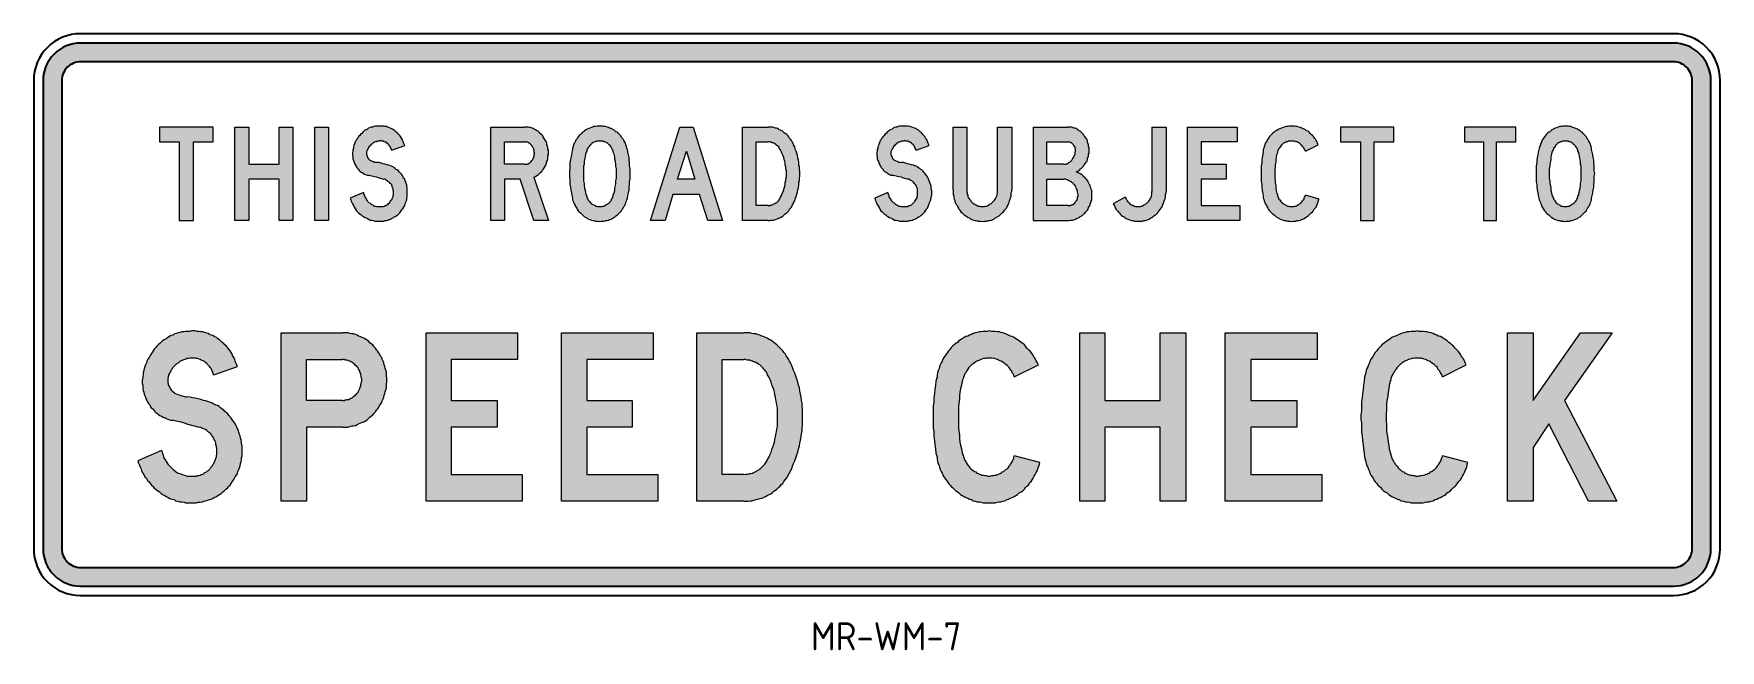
# Model space of a CAD drawing. Extents: x 62 to 242, y 63 to 129.
import ezdxf

# ---------------------------------------------------------------- set-up
doc = ezdxf.new("R2010")
doc.units = 0
doc.header["$LTSCALE"] = 12
doc.header["$MEASUREMENT"] = 0
doc.layers.get('0').update_dxf_attribs({"linetype": 'CONTINUOUS'})
for name, color, linetype in [('L25', 1, 'CONTINUOUS'), ('L35', 3, 'CONTINUOUS'), ('T25', 1, 'CONTINUOUS')]:
    doc.layers.add(name, color=color, linetype=linetype)
doc.styles.add('ISO', font='iso')

msp = doc.modelspace()

# ---------------------------------------------------------------- texts
at = {"layer": 'T25', "color": 3, "style": 'ISO'}
msp.add_text('MR-WM-7', height=3, dxfattribs=at).set_placement((145.1, 63.33))

# ---------------------------------------------------------------- hatches: boundary and pattern name
at = {"layer": 'L25'}
h = msp.add_hatch(color=256, dxfattribs=at)
edge = h.paths.add_edge_path(flags=16)
edge.add_line((67.14, 72.18), (237.14, 72.18))
edge.add_arc((237.14, 74.18), 2, 270, 360)
edge.add_line((239.14, 74.18), (239.14, 124.18))
edge.add_arc((237.14, 124.18), 2, 0, 90)
edge.add_line((237.14, 126.18), (67.14, 126.18))
edge.add_arc((67.14, 124.18), 2, 90, 180)
edge.add_line((65.14, 124.18), (65.14, 74.18))
edge.add_arc((67.14, 74.18), 2, 180, 270)
edge = h.paths.add_edge_path()
edge.add_line((67.14, 70.18), (237.14, 70.18))
edge.add_arc((237.14, 74.18), 4, 270, 360)
edge.add_line((241.14, 74.18), (241.14, 124.18))
edge.add_arc((237.14, 124.18), 4, 0, 90)
edge.add_line((237.14, 128.18), (67.14, 128.18))
edge.add_arc((67.14, 124.18), 4, 90, 180)
edge.add_line((63.14, 124.18), (63.14, 74.18))
edge.add_arc((67.14, 74.18), 4, 180, 270)
h = msp.add_hatch(color=256, dxfattribs=at)
h.paths.add_polyline_path([(214.85, 119.21), (214.85, 117.64), (216.86, 117.64), (216.86, 109.22), (218.26, 109.22), (218.26, 117.64), (220.32, 117.64), (220.32, 119.21)])
h.paths.add_polyline_path([(201.63, 119.21), (201.63, 117.64), (203.75, 117.64), (203.75, 109.22), (205.2, 109.22), (205.2, 117.64), (207.32, 117.64), (207.32, 119.21)])
h.paths.add_polyline_path([(185.28, 119.21), (190.58, 119.21), (190.58, 117.64), (186.73, 117.64), (186.73, 115.24), (189.41, 115.24), (189.41, 113.63), (186.73, 113.63), (186.73, 110.84), (190.86, 110.84), (190.86, 109.22), (185.28, 109.22)])
h.paths.add_polyline_path([(132.71, 113.63), (130.87, 113.63), (131.81, 116.64)], flags=16)
h.paths.add_polyline_path([(127.96, 109.22), (131.09, 119.21), (132.54, 119.21), (135.67, 109.22), (134.1, 109.22), (133.21, 112.01), (130.36, 112.01), (129.53, 109.22)])
h.paths.add_polyline_path([(92.14, 119.21), (93.59, 119.21), (93.59, 109.22), (92.14, 109.22)])
h.paths.add_polyline_path([(83.6, 119.21), (85.1, 119.21), (85.1, 115.24), (88.34, 115.24), (88.34, 119.21), (89.79, 119.21), (89.79, 109.22), (88.34, 109.22), (88.34, 113.63), (85.1, 113.63), (85.1, 109.22), (83.6, 109.22)])
h.paths.add_polyline_path([(75.56, 119.21), (75.56, 117.64), (77.68, 117.64), (77.68, 109.22), (79.19, 109.22), (79.19, 117.64), (81.31, 117.64), (81.31, 119.21)])
h.paths.add_polyline_path([(225.62, 117.7), (225.51, 117.7), (225.4, 117.7), (225.29, 117.7), (225.18, 117.64), (225.07, 117.64), (225.01, 117.59), (224.9, 117.53), (224.79, 117.48), (224.73, 117.37), (224.62, 117.31), (224.56, 117.25), (224.51, 117.14), (224.45, 117.03), (224.34, 116.97), (224.34, 116.86), (224.28, 116.75), (224.23, 116.64), (224.17, 116.53), (224.12, 116.31), (224.06, 116.03), (224.06, 115.75), (224.01, 115.52), (223.95, 115.24), (223.95, 115.02), (223.89, 114.74), (223.89, 114.46), (223.89, 114.24), (223.89, 113.96), (223.89, 113.74), (223.95, 113.46), (223.95, 113.18), (224.01, 112.96), (224.06, 112.68), (224.06, 112.45), (224.12, 112.18), (224.17, 111.95), (224.23, 111.84), (224.28, 111.73), (224.34, 111.62), (224.34, 111.51), (224.45, 111.39), (224.51, 111.28), (224.56, 111.23), (224.62, 111.12), (224.73, 111.06), (224.79, 111), (224.9, 110.95), (225.01, 110.89), (225.07, 110.84), (225.18, 110.78), (225.29, 110.78), (225.4, 110.72), (225.51, 110.72), (225.62, 110.72), (225.74, 110.72), (225.79, 110.72), (225.9, 110.78), (226.01, 110.78), (226.13, 110.84), (226.24, 110.89), (226.29, 110.95), (226.41, 111), (226.46, 111.06), (226.57, 111.12), (226.63, 111.23), (226.74, 111.28), (226.8, 111.39), (226.85, 111.51), (226.91, 111.62), (226.96, 111.73), (226.96, 111.84), (227.02, 111.95), (227.08, 112.18), (227.13, 112.45), (227.19, 112.68), (227.24, 112.96), (227.24, 113.18), (227.3, 113.46), (227.3, 113.74), (227.3, 113.96), (227.3, 114.24), (227.3, 114.46), (227.3, 114.74), (227.3, 115.02), (227.24, 115.24), (227.24, 115.52), (227.19, 115.75), (227.13, 116.03), (227.08, 116.31), (227.02, 116.53), (226.96, 116.64), (226.96, 116.75), (226.91, 116.86), (226.85, 116.97), (226.8, 117.03), (226.74, 117.14), (226.63, 117.25), (226.57, 117.31), (226.46, 117.37), (226.41, 117.48), (226.29, 117.53), (226.24, 117.59), (226.13, 117.64), (226.01, 117.64), (225.9, 117.7), (225.79, 117.7), (225.74, 117.7)], flags=16)
h.paths.add_polyline_path([(225.62, 119.32), (225.46, 119.32), (225.29, 119.32), (225.18, 119.26), (225.01, 119.26), (224.84, 119.21), (224.73, 119.15), (224.56, 119.1), (224.45, 119.04), (224.34, 118.98), (224.17, 118.93), (224.06, 118.82), (223.95, 118.7), (223.84, 118.65), (223.67, 118.54), (223.56, 118.43), (223.5, 118.31), (223.39, 118.15), (223.28, 118.04), (223.22, 117.92), (223.11, 117.76), (223.06, 117.59), (223, 117.48), (222.95, 117.31), (222.89, 117.14), (222.83, 116.97), (222.78, 116.81), (222.72, 116.53), (222.67, 116.25), (222.61, 115.97), (222.55, 115.69), (222.55, 115.41), (222.5, 115.08), (222.5, 114.8), (222.5, 114.52), (222.5, 114.24), (222.5, 113.96), (222.5, 113.63), (222.5, 113.35), (222.55, 113.07), (222.55, 112.79), (222.61, 112.51), (222.67, 112.18), (222.72, 111.9), (222.78, 111.62), (222.83, 111.45), (222.89, 111.28), (222.95, 111.17), (223, 111), (223.06, 110.84), (223.11, 110.72), (223.22, 110.56), (223.28, 110.45), (223.39, 110.28), (223.5, 110.17), (223.56, 110.05), (223.67, 109.94), (223.84, 109.83), (223.95, 109.72), (224.06, 109.61), (224.17, 109.55), (224.34, 109.44), (224.45, 109.39), (224.56, 109.33), (224.73, 109.27), (224.84, 109.22), (225.01, 109.22), (225.18, 109.16), (225.29, 109.16), (225.46, 109.16), (225.62, 109.11), (225.74, 109.16), (225.9, 109.16), (226.07, 109.16), (226.18, 109.22), (226.35, 109.22), (226.46, 109.27), (226.63, 109.33), (226.74, 109.39), (226.91, 109.44), (227.02, 109.55), (227.19, 109.61), (227.3, 109.72), (227.41, 109.83), (227.52, 109.94), (227.63, 110.05), (227.74, 110.17), (227.86, 110.28), (227.91, 110.45), (228.02, 110.56), (228.08, 110.72), (228.19, 110.84), (228.25, 111), (228.3, 111.17), (228.36, 111.28), (228.41, 111.45), (228.41, 111.62), (228.47, 111.9), (228.53, 112.18), (228.58, 112.51), (228.64, 112.79), (228.64, 113.07), (228.69, 113.35), (228.69, 113.63), (228.69, 113.96), (228.75, 114.24), (228.69, 114.52), (228.69, 114.8), (228.69, 115.08), (228.64, 115.41), (228.64, 115.69), (228.58, 115.97), (228.53, 116.25), (228.47, 116.53), (228.41, 116.81), (228.41, 116.97), (228.36, 117.14), (228.3, 117.31), (228.25, 117.48), (228.19, 117.59), (228.08, 117.76), (228.02, 117.92), (227.91, 118.04), (227.86, 118.15), (227.74, 118.31), (227.63, 118.43), (227.52, 118.54), (227.41, 118.65), (227.3, 118.7), (227.19, 118.82), (227.02, 118.93), (226.91, 118.98), (226.74, 119.04), (226.63, 119.1), (226.46, 119.15), (226.35, 119.21), (226.18, 119.26), (226.07, 119.26), (225.9, 119.32), (225.74, 119.32)])
h.paths.add_polyline_path([(196.38, 119.32), (196.21, 119.32), (196.1, 119.32), (195.94, 119.26), (195.77, 119.26), (195.6, 119.21), (195.49, 119.15), (195.32, 119.1), (195.21, 119.04), (195.04, 118.98), (194.93, 118.93), (194.76, 118.82), (194.65, 118.76), (194.54, 118.65), (194.37, 118.54), (194.26, 118.43), (194.15, 118.31), (194.04, 118.2), (193.93, 118.04), (193.87, 117.92), (193.76, 117.76), (193.7, 117.59), (193.59, 117.48), (193.54, 117.31), (193.48, 117.14), (193.42, 116.97), (193.37, 116.81), (193.37, 116.64), (193.31, 116.31), (193.26, 115.97), (193.2, 115.69), (193.2, 115.36), (193.15, 115.02), (193.15, 114.69), (193.15, 114.41), (193.15, 114.07), (193.15, 113.74), (193.15, 113.4), (193.2, 113.12), (193.2, 112.79), (193.26, 112.45), (193.31, 112.12), (193.37, 111.84), (193.37, 111.67), (193.42, 111.51), (193.48, 111.34), (193.54, 111.17), (193.59, 111), (193.7, 110.84), (193.76, 110.72), (193.87, 110.56), (193.93, 110.39), (194.04, 110.28), (194.15, 110.17), (194.26, 110.05), (194.37, 109.94), (194.54, 109.83), (194.65, 109.72), (194.76, 109.61), (194.93, 109.55), (195.04, 109.44), (195.21, 109.39), (195.32, 109.33), (195.49, 109.27), (195.6, 109.22), (195.77, 109.22), (195.94, 109.16), (196.1, 109.16), (196.21, 109.16), (196.38, 109.11), (196.55, 109.16), (196.72, 109.16), (196.83, 109.16), (197, 109.22), (197.16, 109.22), (197.33, 109.27), (197.44, 109.33), (197.61, 109.39), (197.72, 109.44), (197.89, 109.55), (198, 109.61), (198.17, 109.72), (198.28, 109.83), (198.39, 109.94), (198.5, 110.05), (198.61, 110.17), (198.73, 110.28), (198.78, 110.39), (198.89, 110.5), (199, 110.67), (199.06, 110.78), (199.12, 110.95), (199.17, 111.06), (199.23, 111.23), (199.28, 111.39), (199.34, 111.51), (197.89, 111.95), (197.83, 111.84), (197.78, 111.73), (197.72, 111.62), (197.72, 111.51), (197.61, 111.39), (197.55, 111.34), (197.5, 111.23), (197.39, 111.17), (197.33, 111.06), (197.22, 111), (197.16, 110.95), (197.05, 110.89), (196.94, 110.84), (196.83, 110.78), (196.72, 110.78), (196.61, 110.72), (196.49, 110.72), (196.38, 110.72), (196.27, 110.72), (196.16, 110.72), (196.05, 110.78), (195.94, 110.78), (195.82, 110.84), (195.77, 110.89), (195.66, 110.95), (195.54, 111), (195.43, 111.06), (195.38, 111.17), (195.27, 111.23), (195.21, 111.34), (195.15, 111.45), (195.04, 111.51), (194.99, 111.62), (194.93, 111.78), (194.88, 111.9), (194.88, 112.01), (194.82, 112.12), (194.76, 112.4), (194.71, 112.68), (194.71, 112.96), (194.65, 113.24), (194.65, 113.51), (194.6, 113.79), (194.6, 114.07), (194.6, 114.35), (194.6, 114.63), (194.65, 114.91), (194.65, 115.19), (194.71, 115.47), (194.71, 115.75), (194.76, 116.03), (194.82, 116.31), (194.88, 116.47), (194.88, 116.58), (194.93, 116.7), (194.99, 116.81), (195.04, 116.92), (195.15, 117.03), (195.21, 117.14), (195.27, 117.25), (195.38, 117.31), (195.43, 117.37), (195.54, 117.48), (195.66, 117.53), (195.77, 117.59), (195.82, 117.64), (195.94, 117.64), (196.05, 117.7), (196.16, 117.7), (196.27, 117.7), (196.38, 117.7), (196.49, 117.7), (196.61, 117.7), (196.72, 117.7), (196.83, 117.64), (196.94, 117.64), (197.05, 117.59), (197.16, 117.53), (197.22, 117.48), (197.33, 117.37), (197.39, 117.31), (197.5, 117.25), (197.55, 117.14), (197.67, 117.03), (197.72, 116.92), (197.78, 116.86), (197.83, 116.75), (197.89, 116.64), (199.23, 117.31), (199.17, 117.48), (199.12, 117.64), (199, 117.76), (198.95, 117.92), (198.84, 118.04), (198.73, 118.2), (198.61, 118.31), (198.5, 118.43), (198.39, 118.54), (198.28, 118.65), (198.17, 118.76), (198, 118.82), (197.89, 118.93), (197.72, 118.98), (197.61, 119.04), (197.44, 119.1), (197.33, 119.15), (197.16, 119.21), (197, 119.26), (196.83, 119.26), (196.72, 119.32), (196.55, 119.32)])
h.paths.add_polyline_path([(178.64, 111.73), (177.35, 111), (177.41, 110.89), (177.52, 110.72), (177.58, 110.61), (177.63, 110.45), (177.74, 110.33), (177.85, 110.22), (177.91, 110.11), (178.02, 110), (178.13, 109.89), (178.24, 109.78), (178.41, 109.66), (178.52, 109.61), (178.64, 109.5), (178.75, 109.44), (178.91, 109.39), (179.03, 109.33), (179.19, 109.27), (179.31, 109.22), (179.47, 109.22), (179.64, 109.16), (179.75, 109.16), (179.92, 109.16), (180.09, 109.16), (180.2, 109.16), (180.37, 109.16), (180.48, 109.16), (180.64, 109.22), (180.81, 109.22), (180.92, 109.27), (181.09, 109.33), (181.2, 109.39), (181.37, 109.5), (181.48, 109.55), (181.59, 109.61), (181.7, 109.72), (181.87, 109.83), (181.98, 109.94), (182.1, 110), (182.15, 110.17), (182.26, 110.28), (182.37, 110.39), (182.43, 110.5), (182.54, 110.67), (182.6, 110.78), (182.65, 110.95), (182.71, 111.06), (182.77, 111.23), (182.82, 111.39), (182.88, 111.51), (182.93, 111.67), (182.93, 111.84), (182.93, 112.01), (182.99, 112.18), (182.99, 112.34), (182.99, 119.21), (181.48, 119.21), (181.48, 112.34), (181.48, 112.23), (181.48, 112.12), (181.48, 112.01), (181.43, 111.9), (181.43, 111.78), (181.37, 111.67), (181.31, 111.56), (181.26, 111.45), (181.2, 111.39), (181.15, 111.28), (181.09, 111.23), (180.98, 111.12), (180.92, 111.06), (180.81, 111), (180.76, 110.95), (180.64, 110.89), (180.53, 110.84), (180.48, 110.78), (180.37, 110.78), (180.25, 110.72), (180.14, 110.72), (180.03, 110.72), (179.92, 110.72), (179.81, 110.72), (179.75, 110.72), (179.64, 110.78), (179.53, 110.84), (179.42, 110.84), (179.36, 110.89), (179.25, 110.95), (179.14, 111), (179.08, 111.12), (178.97, 111.17), (178.91, 111.23), (178.86, 111.34), (178.8, 111.45), (178.75, 111.51), (178.69, 111.62)])
h.paths.add_polyline_path([(172.55, 110.84), (170.26, 110.84), (170.26, 113.63), (172.05, 113.63), (172.16, 113.63), (172.27, 113.63), (172.39, 113.57), (172.5, 113.57), (172.55, 113.51), (172.66, 113.46), (172.78, 113.4), (172.89, 113.35), (172.94, 113.29), (173.05, 113.24), (173.11, 113.12), (173.22, 113.07), (173.28, 112.96), (173.33, 112.85), (173.39, 112.73), (173.45, 112.62), (173.5, 112.51), (173.56, 112.4), (173.56, 112.29), (173.56, 112.18), (173.61, 112.06), (173.61, 111.95), (173.61, 111.84), (173.56, 111.73), (173.56, 111.62), (173.56, 111.56), (173.5, 111.45), (173.45, 111.39), (173.39, 111.28), (173.33, 111.23), (173.28, 111.17), (173.22, 111.06), (173.17, 111), (173.11, 110.95), (173, 110.95), (172.94, 110.89), (172.83, 110.89), (172.78, 110.84), (172.66, 110.84)], flags=16)
h.paths.add_polyline_path([(172.05, 115.24), (170.26, 115.24), (170.26, 117.64), (172.5, 117.64), (172.55, 117.64), (172.66, 117.59), (172.72, 117.59), (172.83, 117.53), (172.89, 117.53), (172.94, 117.48), (173, 117.42), (173.05, 117.37), (173.11, 117.31), (173.17, 117.25), (173.22, 117.14), (173.28, 117.09), (173.28, 116.97), (173.28, 116.92), (173.33, 116.81), (173.33, 116.75), (173.33, 116.64), (173.28, 116.53), (173.28, 116.42), (173.28, 116.31), (173.22, 116.19), (173.17, 116.08), (173.11, 115.97), (173.05, 115.86), (173, 115.8), (172.94, 115.69), (172.89, 115.64), (172.78, 115.52), (172.72, 115.47), (172.61, 115.41), (172.55, 115.36), (172.44, 115.3), (172.33, 115.3), (172.22, 115.24), (172.11, 115.24)], flags=16)
h.paths.add_polyline_path([(168.81, 119.21), (168.81, 109.22), (172.5, 109.22), (172.61, 109.22), (172.78, 109.27), (172.94, 109.27), (173.05, 109.27), (173.22, 109.33), (173.33, 109.39), (173.45, 109.44), (173.61, 109.5), (173.72, 109.55), (173.84, 109.66), (174, 109.72), (174.12, 109.83), (174.23, 109.94), (174.34, 110), (174.39, 110.11), (174.51, 110.22), (174.62, 110.33), (174.67, 110.45), (174.73, 110.61), (174.78, 110.72), (174.9, 110.84), (174.9, 111), (174.95, 111.12), (175.01, 111.28), (175.06, 111.39), (175.06, 111.56), (175.06, 111.73), (175.06, 111.84), (175.06, 112.01), (175.06, 112.18), (175.06, 112.29), (175.06, 112.45), (175.01, 112.57), (174.95, 112.73), (174.9, 112.85), (174.9, 113.01), (174.78, 113.12), (174.73, 113.24), (174.67, 113.4), (174.62, 113.51), (174.51, 113.63), (174.39, 113.74), (174.34, 113.85), (174.23, 113.91), (174.12, 114.02), (174, 114.13), (173.89, 114.18), (173.78, 114.24), (173.67, 114.3), (173.56, 114.35), (173.39, 114.41), (173.5, 114.46), (173.67, 114.58), (173.78, 114.63), (173.84, 114.74), (173.95, 114.8), (174.06, 114.91), (174.17, 115.02), (174.23, 115.13), (174.34, 115.24), (174.39, 115.36), (174.45, 115.47), (174.56, 115.58), (174.62, 115.75), (174.62, 115.86), (174.67, 116.03), (174.73, 116.14), (174.73, 116.31), (174.78, 116.42), (174.78, 116.58), (174.78, 116.75), (174.78, 116.86), (174.78, 117.03), (174.73, 117.14), (174.73, 117.31), (174.67, 117.42), (174.62, 117.59), (174.62, 117.7), (174.56, 117.87), (174.45, 117.98), (174.39, 118.09), (174.34, 118.2), (174.23, 118.31), (174.17, 118.43), (174.06, 118.54), (173.95, 118.65), (173.84, 118.76), (173.72, 118.82), (173.61, 118.87), (173.5, 118.98), (173.39, 119.04), (173.28, 119.1), (173.17, 119.1), (173, 119.15), (172.89, 119.21), (172.78, 119.21), (172.61, 119.21), (172.5, 119.21)])
h.paths.add_polyline_path([(160.28, 112.51), (160.28, 119.21), (161.73, 119.21), (161.73, 112.51), (161.73, 112.4), (161.73, 112.29), (161.78, 112.18), (161.78, 112.06), (161.84, 111.95), (161.84, 111.78), (161.89, 111.67), (161.95, 111.62), (162.01, 111.51), (162.12, 111.39), (162.17, 111.28), (162.23, 111.23), (162.34, 111.12), (162.45, 111.06), (162.51, 111), (162.62, 110.95), (162.73, 110.89), (162.84, 110.84), (162.95, 110.78), (163.07, 110.78), (163.18, 110.72), (163.29, 110.72), (163.4, 110.72), (163.51, 110.72), (163.62, 110.72), (163.74, 110.78), (163.85, 110.78), (163.96, 110.84), (164.07, 110.89), (164.13, 110.95), (164.24, 111), (164.35, 111.06), (164.41, 111.12), (164.52, 111.23), (164.57, 111.28), (164.68, 111.39), (164.74, 111.51), (164.8, 111.62), (164.85, 111.67), (164.91, 111.78), (164.96, 111.95), (164.96, 112.06), (165.02, 112.18), (165.02, 112.29), (165.02, 112.4), (165.02, 112.51), (165.02, 119.21), (166.53, 119.21), (166.53, 112.51), (166.53, 112.34), (166.47, 112.18), (166.47, 112.01), (166.47, 111.84), (166.41, 111.67), (166.36, 111.51), (166.3, 111.34), (166.25, 111.17), (166.19, 111), (166.14, 110.89), (166.02, 110.72), (165.97, 110.56), (165.86, 110.45), (165.74, 110.33), (165.63, 110.17), (165.52, 110.05), (165.41, 109.94), (165.3, 109.83), (165.19, 109.72), (165.02, 109.66), (164.91, 109.55), (164.74, 109.5), (164.63, 109.39), (164.46, 109.33), (164.35, 109.27), (164.18, 109.22), (164.01, 109.22), (163.85, 109.16), (163.68, 109.16), (163.57, 109.16), (163.4, 109.11), (163.23, 109.16), (163.07, 109.16), (162.9, 109.16), (162.73, 109.22), (162.62, 109.22), (162.45, 109.27), (162.28, 109.33), (162.17, 109.39), (162.01, 109.5), (161.84, 109.55), (161.73, 109.66), (161.61, 109.72), (161.45, 109.83), (161.34, 109.94), (161.22, 110.05), (161.11, 110.17), (161, 110.33), (160.89, 110.45), (160.83, 110.56), (160.72, 110.72), (160.67, 110.89), (160.55, 111), (160.5, 111.17), (160.44, 111.34), (160.39, 111.51), (160.33, 111.67), (160.33, 111.84), (160.28, 112.01), (160.28, 112.18), (160.28, 112.34)])
h.paths.add_polyline_path([(156.31, 116.75), (157.71, 117.25), (157.65, 117.37), (157.6, 117.53), (157.54, 117.64), (157.49, 117.81), (157.43, 117.92), (157.32, 118.04), (157.26, 118.2), (157.15, 118.31), (157.04, 118.43), (156.98, 118.54), (156.87, 118.65), (156.76, 118.7), (156.65, 118.82), (156.54, 118.93), (156.37, 118.98), (156.26, 119.04), (156.15, 119.1), (155.98, 119.15), (155.87, 119.21), (155.7, 119.26), (155.59, 119.26), (155.42, 119.32), (155.31, 119.32), (155.14, 119.32), (155.03, 119.32), (154.86, 119.32), (154.75, 119.32), (154.58, 119.32), (154.42, 119.26), (154.3, 119.21), (154.14, 119.21), (154.03, 119.15), (153.86, 119.1), (153.75, 118.98), (153.58, 118.93), (153.47, 118.87), (153.36, 118.76), (153.24, 118.65), (153.13, 118.54), (153.02, 118.48), (152.91, 118.31), (152.8, 118.2), (152.74, 118.09), (152.63, 117.98), (152.57, 117.81), (152.46, 117.7), (152.41, 117.53), (152.35, 117.42), (152.3, 117.25), (152.24, 117.09), (152.24, 116.92), (152.18, 116.81), (152.18, 116.64), (152.13, 116.47), (152.13, 116.36), (152.13, 116.19), (152.18, 116.08), (152.18, 115.91), (152.18, 115.8), (152.24, 115.64), (152.3, 115.52), (152.35, 115.36), (152.41, 115.24), (152.46, 115.13), (152.52, 115.02), (152.57, 114.91), (152.69, 114.8), (152.8, 114.69), (152.85, 114.58), (152.96, 114.46), (153.08, 114.41), (153.19, 114.35), (153.3, 114.24), (153.41, 114.18), (153.52, 114.13), (153.63, 114.07), (153.8, 114.07), (153.91, 114.02), (154.19, 113.96), (154.47, 113.91), (154.75, 113.85), (155.09, 113.74), (155.48, 113.63), (155.59, 113.63), (155.64, 113.57), (155.76, 113.51), (155.87, 113.46), (155.92, 113.4), (155.98, 113.35), (156.09, 113.29), (156.15, 113.18), (156.2, 113.12), (156.26, 113.07), (156.31, 112.96), (156.37, 112.85), (156.42, 112.73), (156.42, 112.68), (156.48, 112.57), (156.48, 112.45), (156.48, 112.34), (156.48, 112.23), (156.48, 112.12), (156.48, 112.01), (156.48, 111.9), (156.42, 111.78), (156.42, 111.67), (156.37, 111.56), (156.31, 111.51), (156.26, 111.39), (156.2, 111.28), (156.15, 111.23), (156.03, 111.12), (155.98, 111.06), (155.87, 110.95), (155.81, 110.89), (155.7, 110.84), (155.59, 110.84), (155.48, 110.78), (155.42, 110.72), (155.31, 110.72), (155.2, 110.72), (155.09, 110.72), (154.92, 110.72), (154.81, 110.72), (154.69, 110.72), (154.58, 110.78), (154.47, 110.78), (154.36, 110.84), (154.25, 110.89), (154.19, 110.95), (154.08, 111), (153.97, 111.12), (153.86, 111.17), (153.8, 111.23), (153.69, 111.34), (153.63, 111.45), (153.58, 111.56), (153.52, 111.67), (153.41, 111.73), (153.41, 111.9), (153.36, 112.01), (153.3, 112.12), (153.3, 112.23), (151.9, 111.62), (151.96, 111.45), (152.02, 111.28), (152.07, 111.17), (152.13, 111), (152.24, 110.84), (152.3, 110.72), (152.41, 110.56), (152.46, 110.45), (152.57, 110.28), (152.69, 110.17), (152.8, 110.05), (152.91, 109.94), (153.08, 109.83), (153.19, 109.72), (153.3, 109.66), (153.47, 109.55), (153.58, 109.5), (153.75, 109.44), (153.91, 109.33), (154.03, 109.27), (154.19, 109.27), (154.36, 109.22), (154.53, 109.16), (154.64, 109.16), (154.81, 109.16), (154.97, 109.16), (155.14, 109.16), (155.31, 109.16), (155.42, 109.16), (155.59, 109.22), (155.76, 109.22), (155.92, 109.27), (156.03, 109.33), (156.2, 109.39), (156.31, 109.44), (156.42, 109.5), (156.59, 109.61), (156.7, 109.66), (156.82, 109.78), (156.93, 109.83), (157.04, 109.94), (157.15, 110.05), (157.26, 110.17), (157.37, 110.33), (157.43, 110.45), (157.54, 110.56), (157.6, 110.72), (157.65, 110.84), (157.71, 111), (157.76, 111.17), (157.82, 111.28), (157.88, 111.45), (157.93, 111.62), (157.93, 111.78), (157.99, 111.95), (157.99, 112.06), (157.99, 112.23), (157.99, 112.4), (157.93, 112.57), (157.93, 112.73), (157.93, 112.9), (157.88, 113.01), (157.82, 113.18), (157.76, 113.35), (157.71, 113.46), (157.65, 113.63), (157.6, 113.74), (157.54, 113.91), (157.43, 114.02), (157.32, 114.18), (157.26, 114.3), (157.15, 114.41), (157.04, 114.52), (156.93, 114.63), (156.82, 114.69), (156.7, 114.8), (156.59, 114.85), (156.42, 114.97), (156.31, 115.02), (156.15, 115.08), (156.03, 115.13), (155.81, 115.19), (155.59, 115.24), (155.42, 115.3), (155.2, 115.36), (154.97, 115.41), (154.75, 115.41), (154.58, 115.47), (154.47, 115.47), (154.36, 115.52), (154.25, 115.58), (154.08, 115.64), (154.03, 115.69), (153.97, 115.69), (153.91, 115.75), (153.86, 115.8), (153.8, 115.86), (153.75, 115.97), (153.75, 116.03), (153.69, 116.08), (153.69, 116.19), (153.63, 116.25), (153.63, 116.36), (153.63, 116.42), (153.63, 116.53), (153.63, 116.58), (153.69, 116.7), (153.69, 116.75), (153.75, 116.81), (153.8, 116.92), (153.86, 117.03), (153.91, 117.14), (154.03, 117.2), (154.08, 117.31), (154.19, 117.37), (154.25, 117.48), (154.36, 117.53), (154.47, 117.59), (154.58, 117.64), (154.69, 117.64), (154.81, 117.7), (154.92, 117.7), (155.03, 117.7), (155.14, 117.76), (155.2, 117.7), (155.31, 117.7), (155.42, 117.7), (155.53, 117.64), (155.59, 117.59), (155.7, 117.59), (155.81, 117.53), (155.87, 117.42), (155.92, 117.37), (156.03, 117.31), (156.09, 117.2), (156.15, 117.14), (156.2, 117.03), (156.26, 116.92), (156.26, 116.81)])
h.paths.add_polyline_path([(140.52, 110.84), (139.24, 110.84), (139.24, 117.64), (140.52, 117.64), (140.63, 117.64), (140.74, 117.59), (140.86, 117.59), (140.97, 117.53), (141.08, 117.53), (141.13, 117.48), (141.25, 117.42), (141.36, 117.37), (141.47, 117.25), (141.52, 117.2), (141.64, 117.14), (141.69, 117.03), (141.75, 116.92), (141.8, 116.81), (141.86, 116.75), (141.97, 116.53), (142.03, 116.36), (142.14, 116.14), (142.19, 115.97), (142.25, 115.75), (142.31, 115.58), (142.36, 115.36), (142.36, 115.13), (142.42, 114.97), (142.42, 114.74), (142.47, 114.52), (142.47, 114.35), (142.47, 114.13), (142.47, 113.91), (142.42, 113.68), (142.42, 113.51), (142.36, 113.29), (142.36, 113.07), (142.31, 112.9), (142.25, 112.68), (142.19, 112.51), (142.14, 112.29), (142.03, 112.12), (141.97, 111.9), (141.86, 111.73), (141.8, 111.62), (141.75, 111.51), (141.69, 111.45), (141.64, 111.34), (141.52, 111.23), (141.47, 111.17), (141.36, 111.12), (141.25, 111.06), (141.13, 111), (141.08, 110.95), (140.97, 110.89), (140.86, 110.89), (140.74, 110.84), (140.63, 110.84)], flags=16)
h.paths.add_polyline_path([(140.52, 109.22), (137.79, 109.22), (137.79, 119.21), (140.52, 119.21), (140.69, 119.21), (140.8, 119.21), (140.97, 119.21), (141.13, 119.15), (141.3, 119.1), (141.41, 119.1), (141.58, 119.04), (141.69, 118.93), (141.86, 118.87), (142.03, 118.82), (142.14, 118.7), (142.25, 118.59), (142.36, 118.54), (142.53, 118.43), (142.64, 118.31), (142.75, 118.15), (142.81, 118.04), (142.92, 117.92), (143.03, 117.76), (143.09, 117.64), (143.2, 117.48), (143.25, 117.31), (143.37, 117.09), (143.42, 116.86), (143.53, 116.64), (143.59, 116.42), (143.65, 116.19), (143.7, 115.91), (143.76, 115.69), (143.81, 115.47), (143.81, 115.19), (143.87, 114.97), (143.87, 114.74), (143.92, 114.46), (143.92, 114.24), (143.92, 113.96), (143.87, 113.74), (143.87, 113.51), (143.81, 113.24), (143.81, 113.01), (143.76, 112.73), (143.7, 112.51), (143.65, 112.29), (143.59, 112.06), (143.53, 111.78), (143.42, 111.56), (143.37, 111.34), (143.25, 111.12), (143.2, 111), (143.09, 110.84), (143.03, 110.67), (142.92, 110.56), (142.81, 110.39), (142.75, 110.28), (142.64, 110.17), (142.53, 110.05), (142.36, 109.94), (142.25, 109.83), (142.14, 109.72), (142.03, 109.66), (141.86, 109.55), (141.69, 109.5), (141.58, 109.44), (141.41, 109.39), (141.3, 109.33), (141.13, 109.27), (140.97, 109.27), (140.8, 109.27), (140.69, 109.22)])
h.paths.add_polyline_path([(122.55, 117.7), (122.44, 117.7), (122.33, 117.7), (122.22, 117.7), (122.1, 117.64), (122.05, 117.64), (121.94, 117.59), (121.83, 117.53), (121.71, 117.48), (121.66, 117.37), (121.55, 117.31), (121.49, 117.25), (121.43, 117.14), (121.32, 117.03), (121.27, 116.97), (121.21, 116.86), (121.16, 116.75), (121.16, 116.64), (121.1, 116.53), (121.04, 116.31), (120.99, 116.03), (120.93, 115.75), (120.88, 115.52), (120.88, 115.24), (120.82, 115.02), (120.82, 114.74), (120.82, 114.46), (120.82, 114.24), (120.82, 113.96), (120.82, 113.74), (120.82, 113.46), (120.88, 113.18), (120.88, 112.96), (120.93, 112.68), (120.99, 112.45), (121.04, 112.18), (121.1, 111.95), (121.16, 111.84), (121.16, 111.73), (121.21, 111.62), (121.27, 111.51), (121.32, 111.39), (121.43, 111.28), (121.49, 111.23), (121.55, 111.12), (121.66, 111.06), (121.71, 111), (121.83, 110.95), (121.94, 110.89), (122.05, 110.84), (122.1, 110.78), (122.22, 110.78), (122.33, 110.72), (122.44, 110.72), (122.55, 110.72), (122.66, 110.72), (122.77, 110.72), (122.89, 110.78), (123, 110.78), (123.11, 110.84), (123.22, 110.89), (123.28, 110.95), (123.39, 111), (123.5, 111.06), (123.56, 111.12), (123.67, 111.23), (123.72, 111.28), (123.78, 111.39), (123.83, 111.51), (123.89, 111.62), (123.95, 111.73), (124, 111.84), (124, 111.95), (124.11, 112.18), (124.17, 112.45), (124.17, 112.68), (124.22, 112.96), (124.28, 113.18), (124.28, 113.46), (124.34, 113.74), (124.34, 113.96), (124.34, 114.24), (124.34, 114.46), (124.34, 114.74), (124.28, 115.02), (124.28, 115.24), (124.22, 115.52), (124.17, 115.75), (124.17, 116.03), (124.11, 116.31), (124, 116.53), (124, 116.64), (123.95, 116.75), (123.89, 116.86), (123.83, 116.97), (123.78, 117.03), (123.72, 117.14), (123.67, 117.25), (123.56, 117.31), (123.5, 117.37), (123.39, 117.48), (123.28, 117.53), (123.22, 117.59), (123.11, 117.64), (123, 117.64), (122.89, 117.7), (122.77, 117.7), (122.66, 117.7)], flags=16)
h.paths.add_polyline_path([(122.55, 119.32), (122.38, 119.32), (122.27, 119.32), (122.1, 119.26), (121.94, 119.26), (121.83, 119.21), (121.66, 119.15), (121.49, 119.1), (121.38, 119.04), (121.21, 118.98), (121.1, 118.93), (120.93, 118.82), (120.82, 118.7), (120.71, 118.65), (120.6, 118.54), (120.49, 118.43), (120.37, 118.31), (120.26, 118.15), (120.15, 118.04), (120.1, 117.92), (119.98, 117.76), (119.93, 117.59), (119.82, 117.48), (119.76, 117.31), (119.7, 117.14), (119.65, 116.97), (119.65, 116.81), (119.59, 116.53), (119.54, 116.25), (119.48, 115.97), (119.43, 115.69), (119.37, 115.41), (119.37, 115.08), (119.37, 114.8), (119.31, 114.52), (119.31, 114.24), (119.31, 113.96), (119.37, 113.63), (119.37, 113.35), (119.37, 113.07), (119.43, 112.79), (119.48, 112.51), (119.54, 112.18), (119.59, 111.9), (119.65, 111.62), (119.65, 111.45), (119.7, 111.28), (119.76, 111.17), (119.82, 111), (119.93, 110.84), (119.98, 110.72), (120.1, 110.56), (120.15, 110.45), (120.26, 110.28), (120.37, 110.17), (120.49, 110.05), (120.6, 109.94), (120.71, 109.83), (120.82, 109.72), (120.93, 109.61), (121.1, 109.55), (121.21, 109.44), (121.38, 109.39), (121.49, 109.33), (121.66, 109.27), (121.83, 109.22), (121.94, 109.22), (122.1, 109.16), (122.27, 109.16), (122.38, 109.16), (122.55, 109.11), (122.72, 109.16), (122.89, 109.16), (123, 109.16), (123.16, 109.22), (123.33, 109.22), (123.5, 109.27), (123.61, 109.33), (123.78, 109.39), (123.89, 109.44), (124.06, 109.55), (124.17, 109.61), (124.28, 109.72), (124.45, 109.83), (124.56, 109.94), (124.67, 110.05), (124.78, 110.17), (124.89, 110.28), (124.95, 110.45), (125.06, 110.56), (125.12, 110.72), (125.23, 110.84), (125.29, 111), (125.34, 111.17), (125.4, 111.28), (125.45, 111.45), (125.51, 111.62), (125.56, 111.9), (125.62, 112.18), (125.68, 112.51), (125.68, 112.79), (125.73, 113.07), (125.73, 113.35), (125.79, 113.63), (125.79, 113.96), (125.79, 114.24), (125.79, 114.52), (125.79, 114.8), (125.73, 115.08), (125.73, 115.41), (125.68, 115.69), (125.68, 115.97), (125.62, 116.25), (125.56, 116.53), (125.51, 116.81), (125.45, 116.97), (125.4, 117.14), (125.34, 117.31), (125.29, 117.48), (125.23, 117.59), (125.12, 117.76), (125.06, 117.92), (124.95, 118.04), (124.89, 118.15), (124.78, 118.31), (124.67, 118.43), (124.56, 118.54), (124.45, 118.65), (124.28, 118.7), (124.17, 118.82), (124.06, 118.93), (123.89, 118.98), (123.78, 119.04), (123.61, 119.1), (123.5, 119.15), (123.33, 119.21), (123.16, 119.26), (123, 119.26), (122.89, 119.32), (122.72, 119.32)])
h.paths.add_polyline_path([(114.51, 115.24), (112.39, 115.24), (112.39, 117.64), (114.51, 117.64), (114.57, 117.64), (114.68, 117.59), (114.79, 117.59), (114.85, 117.59), (114.96, 117.53), (115.02, 117.48), (115.13, 117.42), (115.18, 117.37), (115.24, 117.31), (115.3, 117.25), (115.35, 117.14), (115.41, 117.09), (115.46, 116.97), (115.52, 116.92), (115.52, 116.81), (115.57, 116.7), (115.57, 116.64), (115.57, 116.53), (115.63, 116.42), (115.57, 116.31), (115.57, 116.25), (115.57, 116.14), (115.52, 116.03), (115.52, 115.97), (115.46, 115.86), (115.41, 115.75), (115.35, 115.69), (115.3, 115.64), (115.24, 115.52), (115.18, 115.47), (115.13, 115.41), (115.02, 115.36), (114.96, 115.3), (114.85, 115.3), (114.79, 115.24), (114.68, 115.24), (114.57, 115.24)], flags=16)
h.paths.add_polyline_path([(115.52, 113.85), (117.08, 109.22), (115.52, 109.22), (114.07, 113.63), (112.39, 113.63), (112.39, 109.22), (110.94, 109.22), (110.94, 119.21), (114.51, 119.21), (114.63, 119.21), (114.79, 119.21), (114.91, 119.21), (115.07, 119.15), (115.18, 119.15), (115.35, 119.1), (115.46, 119.04), (115.57, 118.98), (115.69, 118.93), (115.85, 118.82), (115.97, 118.76), (116.08, 118.65), (116.19, 118.54), (116.24, 118.48), (116.36, 118.37), (116.47, 118.26), (116.52, 118.15), (116.64, 117.98), (116.69, 117.87), (116.75, 117.76), (116.86, 117.59), (116.91, 117.48), (116.91, 117.31), (116.97, 117.2), (117.03, 117.03), (117.03, 116.86), (117.08, 116.75), (117.08, 116.58), (117.08, 116.42), (117.08, 116.25), (117.03, 116.14), (117.03, 115.97), (117.03, 115.8), (116.97, 115.64), (116.91, 115.52), (116.86, 115.36), (116.8, 115.19), (116.75, 115.08), (116.69, 114.97), (116.58, 114.8), (116.52, 114.69), (116.41, 114.58), (116.36, 114.46), (116.24, 114.35), (116.13, 114.24), (116.02, 114.13), (115.91, 114.07), (115.74, 113.96), (115.63, 113.91)])
h.paths.add_polyline_path([(100.34, 116.75), (101.74, 117.25), (101.68, 117.37), (101.62, 117.53), (101.57, 117.64), (101.51, 117.81), (101.46, 117.92), (101.4, 118.04), (101.29, 118.2), (101.23, 118.31), (101.12, 118.43), (101.01, 118.54), (100.9, 118.65), (100.79, 118.7), (100.67, 118.82), (100.56, 118.93), (100.45, 118.98), (100.28, 119.04), (100.17, 119.1), (100.06, 119.15), (99.89, 119.21), (99.78, 119.26), (99.61, 119.26), (99.5, 119.32), (99.34, 119.32), (99.22, 119.32), (99.06, 119.32), (98.89, 119.32), (98.78, 119.32), (98.61, 119.32), (98.44, 119.26), (98.33, 119.21), (98.16, 119.21), (98.05, 119.15), (97.88, 119.1), (97.77, 118.98), (97.66, 118.93), (97.49, 118.87), (97.38, 118.76), (97.27, 118.65), (97.16, 118.54), (97.05, 118.48), (96.94, 118.31), (96.82, 118.2), (96.77, 118.09), (96.66, 117.98), (96.6, 117.81), (96.49, 117.7), (96.43, 117.53), (96.38, 117.42), (96.32, 117.25), (96.27, 117.09), (96.27, 116.92), (96.21, 116.81), (96.21, 116.64), (96.15, 116.47), (96.15, 116.36), (96.15, 116.19), (96.21, 116.08), (96.21, 115.91), (96.21, 115.8), (96.27, 115.64), (96.32, 115.52), (96.38, 115.36), (96.43, 115.24), (96.49, 115.13), (96.55, 115.02), (96.6, 114.91), (96.71, 114.8), (96.82, 114.69), (96.88, 114.58), (96.99, 114.46), (97.1, 114.41), (97.21, 114.35), (97.33, 114.24), (97.44, 114.18), (97.55, 114.13), (97.72, 114.07), (97.83, 114.07), (97.94, 114.02), (98.22, 113.96), (98.5, 113.91), (98.78, 113.85), (99.17, 113.74), (99.5, 113.63), (99.61, 113.63), (99.73, 113.57), (99.78, 113.51), (99.89, 113.46), (99.95, 113.4), (100.06, 113.35), (100.12, 113.29), (100.17, 113.18), (100.28, 113.12), (100.34, 113.07), (100.4, 112.96), (100.4, 112.85), (100.45, 112.73), (100.51, 112.68), (100.51, 112.57), (100.51, 112.45), (100.56, 112.34), (100.56, 112.23), (100.56, 112.12), (100.56, 112.01), (100.51, 111.9), (100.51, 111.78), (100.45, 111.67), (100.4, 111.56), (100.4, 111.51), (100.28, 111.39), (100.23, 111.28), (100.17, 111.23), (100.12, 111.12), (100.01, 111.06), (99.95, 110.95), (99.84, 110.89), (99.73, 110.84), (99.67, 110.84), (99.56, 110.78), (99.45, 110.72), (99.34, 110.72), (99.22, 110.72), (99.11, 110.72), (99, 110.72), (98.89, 110.72), (98.78, 110.72), (98.61, 110.78), (98.5, 110.78), (98.39, 110.84), (98.33, 110.89), (98.22, 110.95), (98.11, 111), (98, 111.12), (97.88, 111.17), (97.83, 111.23), (97.72, 111.34), (97.66, 111.45), (97.61, 111.56), (97.55, 111.67), (97.49, 111.73), (97.44, 111.9), (97.38, 112.01), (97.33, 112.12), (97.33, 112.23), (95.93, 111.62), (95.99, 111.45), (96.04, 111.28), (96.1, 111.17), (96.15, 111), (96.27, 110.84), (96.32, 110.72), (96.43, 110.56), (96.49, 110.45), (96.6, 110.28), (96.71, 110.17), (96.82, 110.05), (96.94, 109.94), (97.1, 109.83), (97.21, 109.72), (97.33, 109.66), (97.49, 109.55), (97.61, 109.5), (97.77, 109.44), (97.94, 109.33), (98.05, 109.27), (98.22, 109.27), (98.39, 109.22), (98.55, 109.16), (98.72, 109.16), (98.83, 109.16), (99, 109.16), (99.17, 109.16), (99.34, 109.16), (99.5, 109.16), (99.67, 109.22), (99.78, 109.22), (99.95, 109.27), (100.06, 109.33), (100.23, 109.39), (100.34, 109.44), (100.51, 109.5), (100.62, 109.61), (100.73, 109.66), (100.9, 109.78), (101.01, 109.83), (101.12, 109.94), (101.23, 110.05), (101.29, 110.17), (101.4, 110.33), (101.51, 110.45), (101.57, 110.56), (101.68, 110.72), (101.74, 110.84), (101.79, 111), (101.85, 111.17), (101.9, 111.28), (101.96, 111.45), (101.96, 111.62), (102.01, 111.78), (102.01, 111.95), (102.01, 112.06), (102.01, 112.23), (102.01, 112.4), (102.01, 112.57), (102.01, 112.73), (101.96, 112.9), (101.96, 113.01), (101.9, 113.18), (101.85, 113.35), (101.79, 113.46), (101.74, 113.63), (101.62, 113.74), (101.57, 113.91), (101.51, 114.02), (101.4, 114.18), (101.29, 114.3), (101.18, 114.41), (101.07, 114.52), (100.95, 114.63), (100.84, 114.69), (100.73, 114.8), (100.62, 114.85), (100.51, 114.97), (100.34, 115.02), (100.23, 115.08), (100.06, 115.13), (99.84, 115.19), (99.67, 115.24), (99.45, 115.3), (99.22, 115.36), (99, 115.41), (98.78, 115.41), (98.67, 115.47), (98.5, 115.47), (98.39, 115.52), (98.28, 115.58), (98.11, 115.64), (98.05, 115.69), (98, 115.69), (97.94, 115.75), (97.88, 115.8), (97.83, 115.86), (97.77, 115.97), (97.77, 116.03), (97.72, 116.08), (97.72, 116.19), (97.66, 116.25), (97.66, 116.36), (97.66, 116.42), (97.66, 116.53), (97.66, 116.58), (97.72, 116.7), (97.72, 116.75), (97.77, 116.81), (97.83, 116.92), (97.88, 117.03), (97.94, 117.14), (98.05, 117.2), (98.11, 117.31), (98.22, 117.37), (98.33, 117.48), (98.39, 117.53), (98.5, 117.59), (98.61, 117.64), (98.72, 117.64), (98.83, 117.7), (98.94, 117.7), (99.06, 117.7), (99.17, 117.76), (99.28, 117.7), (99.34, 117.7), (99.45, 117.7), (99.56, 117.64), (99.67, 117.59), (99.73, 117.59), (99.84, 117.53), (99.89, 117.42), (100.01, 117.37), (100.06, 117.31), (100.12, 117.2), (100.17, 117.14), (100.23, 117.03), (100.28, 116.92), (100.34, 116.81)])
h = msp.add_hatch(color=256, dxfattribs=at)
h.paths.add_polyline_path([(219.43, 97.22), (222.16, 97.22), (222.16, 90.02), (227.24, 97.22), (230.59, 97.22), (225.51, 90.02), (231.09, 79.25), (228.08, 79.25), (223.84, 87.51), (222.16, 85), (222.16, 79.25), (219.43, 79.25)])
h.paths.add_polyline_path([(189.29, 97.22), (199.12, 97.22), (199.12, 94.37), (192.03, 94.37), (192.03, 90.02), (196.94, 90.02), (196.94, 87.17), (192.03, 87.17), (192.03, 82.1), (199.62, 82.1), (199.62, 79.25), (189.29, 79.25)])
h.paths.add_polyline_path([(173.78, 97.22), (176.46, 97.22), (176.46, 90.02), (182.37, 90.02), (182.37, 97.22), (185.11, 97.22), (185.11, 79.25), (182.37, 79.25), (182.37, 87.17), (176.46, 87.17), (176.46, 79.25), (173.78, 79.25)])
h.paths.add_polyline_path([(118.48, 97.22), (128.24, 97.22), (128.24, 94.37), (121.16, 94.37), (121.16, 90.02), (126.01, 90.02), (126.01, 87.17), (121.16, 87.17), (121.16, 82.1), (128.75, 82.1), (128.75, 79.25), (118.48, 79.25)])
h.paths.add_polyline_path([(104.02, 97.22), (113.79, 97.22), (113.79, 94.37), (106.7, 94.37), (106.7, 90.02), (111.61, 90.02), (111.61, 87.17), (106.7, 87.17), (106.7, 82.1), (114.29, 82.1), (114.29, 79.25), (104.02, 79.25)])
h.paths.add_polyline_path([(209.78, 97.44), (209.61, 97.39), (209.38, 97.39), (209.16, 97.39), (208.94, 97.33), (208.71, 97.33), (208.55, 97.28), (208.32, 97.22), (208.1, 97.16), (207.88, 97.05), (207.71, 97), (207.49, 96.88), (207.32, 96.83), (207.1, 96.72), (206.93, 96.61), (206.76, 96.49), (206.59, 96.38), (206.37, 96.21), (206.2, 96.1), (206.04, 95.94), (205.92, 95.82), (205.76, 95.66), (205.59, 95.49), (205.48, 95.32), (205.31, 95.15), (205.2, 94.99), (205.09, 94.76), (204.98, 94.6), (204.86, 94.43), (204.75, 94.21), (204.7, 94.04), (204.59, 93.82), (204.53, 93.59), (204.42, 93.42), (204.36, 93.2), (204.31, 92.98), (204.25, 92.75), (204.19, 92.53), (204.14, 92.09), (204.08, 91.64), (204.03, 91.19), (203.97, 90.75), (203.92, 90.3), (203.86, 89.85), (203.86, 89.41), (203.86, 88.9), (203.8, 88.46), (203.8, 88.01), (203.86, 87.57), (203.86, 87.12), (203.86, 86.62), (203.92, 86.17), (203.97, 85.72), (204.03, 85.28), (204.08, 84.83), (204.14, 84.38), (204.19, 83.94), (204.25, 83.71), (204.31, 83.49), (204.36, 83.27), (204.42, 83.04), (204.53, 82.88), (204.59, 82.65), (204.7, 82.43), (204.75, 82.26), (204.86, 82.04), (204.98, 81.87), (205.09, 81.71), (205.2, 81.48), (205.31, 81.31), (205.48, 81.15), (205.59, 80.98), (205.76, 80.81), (205.92, 80.7), (206.04, 80.53), (206.2, 80.37), (206.37, 80.25), (206.59, 80.14), (206.76, 79.98), (206.93, 79.86), (207.1, 79.75), (207.32, 79.64), (207.49, 79.58), (207.71, 79.47), (207.88, 79.42), (208.1, 79.31), (208.32, 79.25), (208.55, 79.19), (208.71, 79.19), (208.94, 79.14), (209.16, 79.08), (209.38, 79.08), (209.61, 79.08), (209.78, 79.08), (210, 79.08), (210.22, 79.08), (210.44, 79.08), (210.67, 79.14), (210.84, 79.19), (211.06, 79.19), (211.28, 79.25), (211.51, 79.31), (211.67, 79.42), (211.9, 79.47), (212.06, 79.58), (212.29, 79.64), (212.45, 79.75), (212.68, 79.86), (212.84, 79.98), (213.01, 80.14), (213.18, 80.25), (213.35, 80.37), (213.51, 80.53), (213.68, 80.7), (213.85, 80.87), (213.96, 80.98), (214.13, 81.2), (214.24, 81.37), (214.41, 81.54), (214.52, 81.71), (214.63, 81.93), (214.74, 82.1), (214.85, 82.32), (214.91, 82.54), (215.02, 82.71), (215.08, 82.93), (215.13, 83.16), (215.19, 83.38), (212.51, 84.11), (212.45, 83.94), (212.4, 83.77), (212.34, 83.66), (212.29, 83.49), (212.23, 83.38), (212.12, 83.21), (212.01, 83.1), (211.95, 82.99), (211.84, 82.82), (211.73, 82.71), (211.62, 82.65), (211.51, 82.54), (211.34, 82.43), (211.23, 82.38), (211.11, 82.26), (210.95, 82.21), (210.84, 82.15), (210.67, 82.1), (210.56, 82.04), (210.39, 82.04), (210.22, 81.98), (210.11, 81.98), (209.94, 81.93), (209.78, 81.93), (209.66, 81.93), (209.5, 81.98), (209.33, 81.98), (209.22, 82.04), (209.05, 82.04), (208.88, 82.1), (208.77, 82.15), (208.6, 82.21), (208.49, 82.26), (208.38, 82.38), (208.21, 82.43), (208.1, 82.54), (207.99, 82.65), (207.88, 82.71), (207.77, 82.82), (207.65, 82.99), (207.54, 83.1), (207.43, 83.21), (207.38, 83.38), (207.26, 83.49), (207.21, 83.66), (207.1, 83.83), (207.04, 83.99), (206.98, 84.16), (206.98, 84.27), (206.93, 84.44), (206.82, 84.83), (206.76, 85.22), (206.71, 85.56), (206.65, 85.95), (206.59, 86.34), (206.54, 86.73), (206.54, 87.12), (206.54, 87.45), (206.48, 87.84), (206.48, 88.23), (206.48, 88.63), (206.54, 89.02), (206.54, 89.41), (206.54, 89.74), (206.59, 90.13), (206.65, 90.52), (206.71, 90.91), (206.76, 91.25), (206.82, 91.64), (206.93, 92.03), (206.98, 92.2), (206.98, 92.36), (207.04, 92.53), (207.1, 92.64), (207.21, 92.81), (207.26, 92.98), (207.38, 93.09), (207.43, 93.26), (207.54, 93.37), (207.65, 93.54), (207.77, 93.65), (207.88, 93.76), (207.99, 93.87), (208.1, 93.93), (208.21, 94.04), (208.38, 94.15), (208.49, 94.21), (208.6, 94.26), (208.77, 94.32), (208.88, 94.37), (209.05, 94.43), (209.22, 94.48), (209.33, 94.48), (209.5, 94.54), (209.66, 94.54), (209.78, 94.54), (209.94, 94.54), (210.11, 94.54), (210.22, 94.48), (210.39, 94.48), (210.56, 94.43), (210.67, 94.37), (210.84, 94.32), (210.95, 94.26), (211.11, 94.21), (211.23, 94.15), (211.34, 94.04), (211.51, 93.93), (211.62, 93.87), (211.73, 93.76), (211.84, 93.65), (211.95, 93.54), (212.01, 93.37), (212.12, 93.26), (212.23, 93.15), (212.29, 92.98), (212.34, 92.87), (212.45, 92.7), (212.51, 92.53), (215.02, 93.82), (214.91, 94.04), (214.85, 94.26), (214.69, 94.48), (214.57, 94.65), (214.46, 94.88), (214.3, 95.1), (214.18, 95.27), (214.02, 95.43), (213.85, 95.6), (213.68, 95.82), (213.51, 95.94), (213.35, 96.1), (213.18, 96.21), (213.01, 96.38), (212.84, 96.49), (212.68, 96.61), (212.45, 96.72), (212.29, 96.83), (212.06, 96.88), (211.9, 97), (211.67, 97.05), (211.51, 97.16), (211.28, 97.22), (211.06, 97.28), (210.84, 97.33), (210.67, 97.33), (210.44, 97.39), (210.22, 97.39), (210, 97.39)])
h.paths.add_polyline_path([(164.13, 97.44), (163.9, 97.39), (163.68, 97.39), (163.46, 97.39), (163.23, 97.33), (163.07, 97.33), (162.84, 97.28), (162.62, 97.22), (162.4, 97.16), (162.23, 97.05), (162.01, 97), (161.84, 96.88), (161.61, 96.83), (161.45, 96.72), (161.22, 96.61), (161.06, 96.49), (160.89, 96.38), (160.72, 96.21), (160.55, 96.1), (160.39, 95.94), (160.22, 95.82), (160.05, 95.66), (159.94, 95.49), (159.77, 95.32), (159.66, 95.15), (159.55, 94.99), (159.38, 94.76), (159.27, 94.6), (159.16, 94.43), (159.1, 94.21), (158.99, 94.04), (158.88, 93.82), (158.82, 93.59), (158.77, 93.42), (158.66, 93.2), (158.6, 92.98), (158.55, 92.75), (158.55, 92.53), (158.43, 92.09), (158.38, 91.64), (158.32, 91.19), (158.27, 90.75), (158.21, 90.3), (158.21, 89.85), (158.15, 89.41), (158.15, 88.9), (158.15, 88.46), (158.15, 88.01), (158.15, 87.57), (158.15, 87.12), (158.21, 86.62), (158.21, 86.17), (158.27, 85.72), (158.32, 85.28), (158.38, 84.83), (158.43, 84.38), (158.55, 83.94), (158.55, 83.71), (158.6, 83.49), (158.66, 83.27), (158.77, 83.04), (158.82, 82.88), (158.88, 82.65), (158.99, 82.43), (159.1, 82.26), (159.16, 82.04), (159.27, 81.87), (159.38, 81.71), (159.55, 81.48), (159.66, 81.31), (159.77, 81.15), (159.94, 80.98), (160.05, 80.81), (160.22, 80.7), (160.39, 80.53), (160.55, 80.37), (160.72, 80.25), (160.89, 80.14), (161.06, 79.98), (161.22, 79.86), (161.45, 79.75), (161.61, 79.64), (161.84, 79.58), (162.01, 79.47), (162.23, 79.42), (162.4, 79.31), (162.62, 79.25), (162.84, 79.19), (163.07, 79.19), (163.23, 79.14), (163.46, 79.08), (163.68, 79.08), (163.9, 79.08), (164.13, 79.08), (164.35, 79.08), (164.52, 79.08), (164.74, 79.08), (164.96, 79.14), (165.19, 79.19), (165.35, 79.19), (165.58, 79.25), (165.8, 79.31), (166.02, 79.42), (166.19, 79.47), (166.41, 79.58), (166.58, 79.64), (166.8, 79.75), (166.97, 79.86), (167.14, 79.98), (167.31, 80.14), (167.53, 80.25), (167.7, 80.37), (167.87, 80.53), (167.98, 80.7), (168.14, 80.87), (168.31, 80.98), (168.42, 81.2), (168.59, 81.37), (168.7, 81.54), (168.81, 81.71), (168.93, 81.93), (169.04, 82.1), (169.15, 82.32), (169.26, 82.54), (169.32, 82.71), (169.37, 82.93), (169.48, 83.16), (169.54, 83.38), (166.8, 84.11), (166.75, 83.94), (166.75, 83.77), (166.64, 83.66), (166.58, 83.49), (166.53, 83.38), (166.41, 83.21), (166.36, 83.1), (166.25, 82.99), (166.14, 82.82), (166.02, 82.71), (165.91, 82.65), (165.8, 82.54), (165.69, 82.43), (165.52, 82.38), (165.41, 82.26), (165.3, 82.21), (165.13, 82.15), (165.02, 82.1), (164.85, 82.04), (164.68, 82.04), (164.57, 81.98), (164.41, 81.98), (164.24, 81.93), (164.13, 81.93), (163.96, 81.93), (163.79, 81.98), (163.68, 81.98), (163.51, 82.04), (163.34, 82.04), (163.23, 82.1), (163.07, 82.15), (162.95, 82.21), (162.79, 82.26), (162.68, 82.38), (162.56, 82.43), (162.4, 82.54), (162.28, 82.65), (162.17, 82.71), (162.06, 82.82), (161.95, 82.99), (161.84, 83.1), (161.78, 83.21), (161.67, 83.38), (161.61, 83.49), (161.5, 83.66), (161.45, 83.83), (161.39, 83.99), (161.34, 84.16), (161.28, 84.27), (161.22, 84.44), (161.17, 84.83), (161.06, 85.22), (161, 85.56), (160.95, 85.95), (160.95, 86.34), (160.89, 86.73), (160.83, 87.12), (160.83, 87.45), (160.83, 87.84), (160.83, 88.23), (160.83, 88.63), (160.83, 89.02), (160.83, 89.41), (160.89, 89.74), (160.95, 90.13), (160.95, 90.52), (161, 90.91), (161.06, 91.25), (161.17, 91.64), (161.22, 92.03), (161.28, 92.2), (161.34, 92.36), (161.39, 92.53), (161.45, 92.64), (161.5, 92.81), (161.61, 92.98), (161.67, 93.09), (161.78, 93.26), (161.84, 93.37), (161.95, 93.54), (162.06, 93.65), (162.17, 93.76), (162.28, 93.87), (162.4, 93.93), (162.56, 94.04), (162.68, 94.15), (162.79, 94.21), (162.95, 94.26), (163.07, 94.32), (163.23, 94.37), (163.34, 94.43), (163.51, 94.48), (163.68, 94.48), (163.79, 94.54), (163.96, 94.54), (164.13, 94.54), (164.24, 94.54), (164.41, 94.54), (164.57, 94.48), (164.68, 94.48), (164.85, 94.43), (165.02, 94.37), (165.13, 94.32), (165.3, 94.26), (165.41, 94.21), (165.52, 94.15), (165.69, 94.04), (165.8, 93.93), (165.91, 93.87), (166.02, 93.76), (166.14, 93.65), (166.25, 93.54), (166.36, 93.37), (166.41, 93.26), (166.53, 93.15), (166.58, 92.98), (166.69, 92.87), (166.75, 92.7), (166.8, 92.53), (169.37, 93.82), (169.26, 94.04), (169.15, 94.26), (169.04, 94.48), (168.93, 94.65), (168.76, 94.88), (168.65, 95.1), (168.48, 95.27), (168.31, 95.43), (168.14, 95.6), (167.98, 95.82), (167.87, 95.94), (167.7, 96.1), (167.53, 96.21), (167.31, 96.38), (167.14, 96.49), (166.97, 96.61), (166.8, 96.72), (166.58, 96.83), (166.41, 96.88), (166.19, 97), (166.02, 97.05), (165.8, 97.16), (165.58, 97.22), (165.35, 97.28), (165.19, 97.33), (164.96, 97.33), (164.74, 97.39), (164.52, 97.39), (164.35, 97.39)])
h.paths.add_polyline_path([(137.95, 82.1), (135.61, 82.1), (135.61, 94.37), (137.95, 94.37), (138.12, 94.37), (138.29, 94.32), (138.4, 94.32), (138.57, 94.32), (138.68, 94.26), (138.85, 94.21), (138.96, 94.15), (139.13, 94.09), (139.24, 94.04), (139.35, 93.98), (139.52, 93.87), (139.63, 93.82), (139.74, 93.7), (139.85, 93.59), (139.96, 93.48), (140.07, 93.37), (140.19, 93.26), (140.24, 93.15), (140.35, 93.03), (140.41, 92.87), (140.46, 92.75), (140.63, 92.48), (140.74, 92.25), (140.86, 91.97), (140.91, 91.69), (141.02, 91.42), (141.13, 91.19), (141.19, 90.91), (141.25, 90.63), (141.3, 90.36), (141.36, 90.08), (141.41, 89.8), (141.47, 89.52), (141.52, 89.24), (141.52, 88.96), (141.52, 88.68), (141.52, 88.4), (141.52, 88.12), (141.52, 87.79), (141.52, 87.51), (141.52, 87.23), (141.47, 86.95), (141.41, 86.67), (141.36, 86.39), (141.3, 86.11), (141.25, 85.84), (141.19, 85.56), (141.13, 85.33), (141.02, 85.05), (140.91, 84.77), (140.86, 84.5), (140.74, 84.27), (140.63, 83.99), (140.46, 83.71), (140.41, 83.6), (140.35, 83.49), (140.24, 83.32), (140.19, 83.21), (140.07, 83.1), (139.96, 82.99), (139.85, 82.88), (139.74, 82.77), (139.63, 82.71), (139.52, 82.6), (139.35, 82.54), (139.24, 82.43), (139.13, 82.38), (138.96, 82.32), (138.85, 82.26), (138.68, 82.21), (138.57, 82.21), (138.4, 82.15), (138.29, 82.15), (138.12, 82.15)], flags=16)
h.paths.add_polyline_path([(137.95, 79.25), (132.93, 79.25), (132.93, 97.22), (137.95, 97.22), (138.18, 97.22), (138.4, 97.22), (138.62, 97.22), (138.79, 97.16), (139.01, 97.11), (139.24, 97.11), (139.4, 97.05), (139.63, 97), (139.85, 96.88), (140.02, 96.83), (140.24, 96.72), (140.41, 96.66), (140.58, 96.55), (140.8, 96.44), (140.97, 96.33), (141.13, 96.21), (141.3, 96.05), (141.47, 95.94), (141.64, 95.77), (141.8, 95.6), (141.92, 95.49), (142.08, 95.32), (142.19, 95.15), (142.36, 94.99), (142.47, 94.76), (142.58, 94.6), (142.7, 94.43), (142.81, 94.21), (142.92, 94.04), (143.03, 93.82), (143.14, 93.54), (143.25, 93.2), (143.37, 92.92), (143.48, 92.59), (143.59, 92.31), (143.7, 91.97), (143.76, 91.64), (143.87, 91.36), (143.92, 91.02), (143.98, 90.69), (144.04, 90.36), (144.09, 90.02), (144.15, 89.74), (144.15, 89.41), (144.2, 89.07), (144.2, 88.74), (144.2, 88.4), (144.2, 88.07), (144.2, 87.73), (144.2, 87.4), (144.15, 87.06), (144.15, 86.78), (144.09, 86.45), (144.04, 86.11), (143.98, 85.78), (143.92, 85.44), (143.87, 85.17), (143.76, 84.83), (143.7, 84.5), (143.59, 84.22), (143.48, 83.88), (143.37, 83.55), (143.25, 83.27), (143.14, 82.99), (143.03, 82.65), (142.92, 82.49), (142.81, 82.26), (142.7, 82.1), (142.58, 81.87), (142.47, 81.71), (142.36, 81.54), (142.19, 81.37), (142.08, 81.15), (141.92, 81.04), (141.8, 80.87), (141.64, 80.7), (141.47, 80.53), (141.3, 80.42), (141.13, 80.31), (140.97, 80.14), (140.8, 80.03), (140.58, 79.92), (140.41, 79.86), (140.24, 79.75), (140.02, 79.64), (139.85, 79.58), (139.63, 79.53), (139.4, 79.47), (139.24, 79.42), (139.01, 79.36), (138.79, 79.31), (138.62, 79.31), (138.4, 79.25), (138.18, 79.25)])
h.paths.add_polyline_path([(95.09, 90.02), (91.24, 90.02), (91.24, 94.37), (95.09, 94.37), (95.26, 94.37), (95.37, 94.32), (95.48, 94.32), (95.6, 94.32), (95.76, 94.26), (95.88, 94.21), (95.99, 94.15), (96.1, 94.09), (96.21, 94.04), (96.32, 93.93), (96.43, 93.87), (96.49, 93.76), (96.6, 93.7), (96.66, 93.59), (96.77, 93.48), (96.82, 93.37), (96.88, 93.26), (96.94, 93.15), (96.99, 92.98), (97.05, 92.87), (97.05, 92.75), (97.1, 92.59), (97.1, 92.48), (97.16, 92.31), (97.16, 92.2), (97.16, 92.09), (97.1, 91.92), (97.1, 91.81), (97.05, 91.64), (97.05, 91.53), (96.99, 91.42), (96.94, 91.3), (96.88, 91.14), (96.82, 91.02), (96.77, 90.91), (96.66, 90.8), (96.6, 90.69), (96.49, 90.63), (96.43, 90.52), (96.32, 90.47), (96.21, 90.36), (96.1, 90.3), (95.99, 90.24), (95.88, 90.19), (95.76, 90.13), (95.6, 90.13), (95.48, 90.08), (95.37, 90.08), (95.26, 90.02)], flags=16)
h.paths.add_polyline_path([(95.09, 87.17), (91.24, 87.17), (91.24, 79.25), (88.56, 79.25), (88.56, 97.22), (95.09, 97.22), (95.32, 97.22), (95.48, 97.22), (95.71, 97.22), (95.88, 97.16), (96.1, 97.11), (96.27, 97.11), (96.49, 97.05), (96.66, 97), (96.82, 96.88), (96.99, 96.83), (97.21, 96.72), (97.38, 96.66), (97.55, 96.55), (97.72, 96.44), (97.88, 96.33), (98, 96.16), (98.16, 96.05), (98.33, 95.94), (98.44, 95.77), (98.61, 95.6), (98.72, 95.43), (98.83, 95.32), (98.94, 95.15), (99.06, 94.99), (99.17, 94.76), (99.28, 94.6), (99.34, 94.43), (99.45, 94.21), (99.5, 94.04), (99.56, 93.82), (99.61, 93.65), (99.67, 93.42), (99.73, 93.26), (99.78, 93.03), (99.78, 92.81), (99.78, 92.59), (99.84, 92.42), (99.84, 92.2), (99.84, 91.97), (99.78, 91.81), (99.78, 91.58), (99.78, 91.36), (99.73, 91.14), (99.67, 90.97), (99.61, 90.75), (99.56, 90.58), (99.5, 90.36), (99.45, 90.19), (99.34, 89.96), (99.28, 89.8), (99.17, 89.63), (99.06, 89.46), (98.94, 89.24), (98.83, 89.07), (98.72, 88.96), (98.61, 88.79), (98.44, 88.63), (98.33, 88.46), (98.16, 88.35), (98, 88.23), (97.88, 88.07), (97.72, 87.96), (97.55, 87.84), (97.38, 87.73), (97.21, 87.68), (96.99, 87.57), (96.82, 87.51), (96.66, 87.45), (96.49, 87.34), (96.27, 87.29), (96.1, 87.29), (95.88, 87.23), (95.71, 87.17), (95.48, 87.17), (95.32, 87.17)])
h.paths.add_polyline_path([(81.37, 92.75), (83.88, 93.65), (83.82, 93.82), (83.71, 94.04), (83.65, 94.21), (83.6, 94.43), (83.49, 94.6), (83.37, 94.82), (83.32, 94.99), (83.21, 95.15), (83.1, 95.32), (82.98, 95.49), (82.82, 95.66), (82.71, 95.82), (82.54, 95.94), (82.43, 96.1), (82.26, 96.21), (82.09, 96.38), (81.98, 96.49), (81.81, 96.61), (81.64, 96.72), (81.42, 96.83), (81.25, 96.94), (81.09, 97), (80.92, 97.05), (80.75, 97.16), (80.53, 97.22), (80.36, 97.28), (80.14, 97.33), (79.97, 97.33), (79.75, 97.39), (79.58, 97.39), (79.36, 97.44), (79.19, 97.44), (78.97, 97.44), (78.8, 97.39), (78.58, 97.39), (78.35, 97.39), (78.19, 97.33), (77.96, 97.33), (77.79, 97.28), (77.57, 97.22), (77.4, 97.16), (77.18, 97.11), (77.01, 97), (76.79, 96.94), (76.62, 96.83), (76.46, 96.72), (76.29, 96.61), (76.06, 96.49), (75.9, 96.38), (75.79, 96.27), (75.62, 96.1), (75.45, 95.99), (75.28, 95.82), (75.17, 95.66), (75, 95.49), (74.89, 95.32), (74.78, 95.15), (74.67, 94.99), (74.56, 94.82), (74.45, 94.6), (74.33, 94.43), (74.22, 94.21), (74.17, 94.04), (74.06, 93.82), (74, 93.65), (73.94, 93.42), (73.89, 93.2), (73.83, 92.98), (73.83, 92.75), (73.78, 92.53), (73.78, 92.36), (73.72, 92.2), (73.72, 91.97), (73.72, 91.81), (73.78, 91.64), (73.78, 91.42), (73.78, 91.25), (73.83, 91.08), (73.89, 90.91), (73.94, 90.69), (74, 90.52), (74.06, 90.36), (74.11, 90.19), (74.22, 90.02), (74.28, 89.85), (74.39, 89.69), (74.5, 89.57), (74.56, 89.41), (74.67, 89.24), (74.84, 89.13), (74.95, 88.96), (75.06, 88.85), (75.17, 88.74), (75.34, 88.63), (75.45, 88.51), (75.62, 88.4), (75.79, 88.35), (75.95, 88.23), (76.12, 88.18), (76.29, 88.07), (76.46, 88.01), (76.62, 87.96), (76.79, 87.9), (76.96, 87.9), (77.35, 87.79), (77.74, 87.73), (78.13, 87.62), (78.46, 87.51), (79.13, 87.34), (79.8, 87.17), (79.97, 87.12), (80.08, 87.06), (80.19, 87.01), (80.36, 86.95), (80.47, 86.9), (80.58, 86.84), (80.7, 86.73), (80.81, 86.62), (80.92, 86.56), (81.03, 86.45), (81.09, 86.34), (81.2, 86.23), (81.25, 86.11), (81.37, 86), (81.42, 85.84), (81.48, 85.72), (81.53, 85.61), (81.59, 85.44), (81.59, 85.28), (81.64, 85.17), (81.64, 85), (81.7, 84.89), (81.7, 84.72), (81.7, 84.55), (81.7, 84.44), (81.7, 84.27), (81.64, 84.11), (81.64, 83.99), (81.59, 83.83), (81.53, 83.66), (81.48, 83.55), (81.42, 83.38), (81.37, 83.27), (81.25, 83.16), (81.2, 82.99), (81.09, 82.88), (80.98, 82.77), (80.92, 82.65), (80.81, 82.54), (80.7, 82.49), (80.58, 82.38), (80.42, 82.32), (80.31, 82.21), (80.19, 82.15), (80.03, 82.1), (79.91, 82.04), (79.75, 81.98), (79.64, 81.98), (79.47, 81.93), (79.3, 81.93), (79.19, 81.93), (79.02, 81.93), (78.85, 81.93), (78.69, 81.93), (78.52, 81.93), (78.35, 81.98), (78.19, 82.04), (78.02, 82.1), (77.91, 82.15), (77.74, 82.21), (77.57, 82.26), (77.46, 82.32), (77.29, 82.43), (77.18, 82.54), (77.01, 82.65), (76.9, 82.77), (76.79, 82.88), (76.68, 82.99), (76.57, 83.1), (76.46, 83.21), (76.34, 83.38), (76.23, 83.55), (76.18, 83.66), (76.06, 83.83), (76.01, 83.99), (75.95, 84.16), (75.9, 84.33), (75.84, 84.5), (75.79, 84.66), (73.27, 83.55), (73.33, 83.32), (73.44, 83.1), (73.5, 82.93), (73.61, 82.71), (73.66, 82.49), (73.78, 82.26), (73.89, 82.1), (74, 81.87), (74.17, 81.71), (74.28, 81.48), (74.45, 81.31), (74.56, 81.15), (74.73, 80.98), (74.89, 80.81), (75, 80.65), (75.17, 80.53), (75.39, 80.37), (75.56, 80.25), (75.73, 80.09), (75.9, 79.98), (76.12, 79.86), (76.29, 79.75), (76.51, 79.64), (76.68, 79.53), (76.9, 79.47), (77.12, 79.42), (77.29, 79.31), (77.52, 79.25), (77.74, 79.19), (77.96, 79.19), (78.19, 79.14), (78.35, 79.08), (78.58, 79.08), (78.8, 79.08), (79.02, 79.08), (79.25, 79.08), (79.47, 79.08), (79.69, 79.14), (79.91, 79.14), (80.14, 79.19), (80.31, 79.25), (80.53, 79.31), (80.7, 79.36), (80.92, 79.42), (81.09, 79.47), (81.31, 79.58), (81.48, 79.7), (81.64, 79.75), (81.81, 79.86), (81.98, 79.98), (82.15, 80.09), (82.31, 80.25), (82.48, 80.37), (82.65, 80.53), (82.82, 80.65), (82.93, 80.81), (83.1, 80.98), (83.21, 81.15), (83.32, 81.31), (83.43, 81.48), (83.54, 81.65), (83.65, 81.87), (83.77, 82.04), (83.88, 82.21), (83.93, 82.43), (84.04, 82.65), (84.1, 82.82), (84.16, 83.04), (84.21, 83.27), (84.27, 83.44), (84.32, 83.66), (84.32, 83.88), (84.38, 84.11), (84.38, 84.33), (84.38, 84.55), (84.38, 84.72), (84.38, 84.94), (84.38, 85.17), (84.32, 85.39), (84.32, 85.61), (84.27, 85.78), (84.21, 86), (84.16, 86.23), (84.1, 86.39), (84.04, 86.62), (83.99, 86.78), (83.88, 87.01), (83.82, 87.17), (83.71, 87.4), (83.6, 87.57), (83.49, 87.73), (83.37, 87.9), (83.26, 88.07), (83.15, 88.23), (82.98, 88.4), (82.87, 88.57), (82.71, 88.68), (82.54, 88.85), (82.43, 88.96), (82.26, 89.07), (82.09, 89.24), (81.92, 89.35), (81.76, 89.46), (81.59, 89.52), (81.37, 89.63), (81.2, 89.74), (81.03, 89.8), (80.81, 89.85), (80.53, 89.96), (80.25, 90.02), (79.97, 90.13), (79.69, 90.19), (79.36, 90.24), (79.08, 90.3), (78.8, 90.36), (78.46, 90.41), (78.3, 90.41), (78.13, 90.47), (77.96, 90.52), (77.79, 90.58), (77.63, 90.63), (77.46, 90.69), (77.29, 90.75), (77.18, 90.8), (77.12, 90.86), (77.01, 90.91), (76.96, 91.02), (76.85, 91.08), (76.79, 91.19), (76.73, 91.25), (76.68, 91.36), (76.62, 91.47), (76.57, 91.58), (76.51, 91.69), (76.51, 91.81), (76.46, 91.92), (76.46, 92.03), (76.46, 92.14), (76.46, 92.25), (76.46, 92.36), (76.51, 92.48), (76.51, 92.59), (76.57, 92.7), (76.57, 92.81), (76.62, 92.92), (76.73, 93.03), (76.79, 93.2), (76.9, 93.31), (76.96, 93.48), (77.07, 93.59), (77.18, 93.7), (77.29, 93.82), (77.4, 93.93), (77.57, 93.98), (77.68, 94.09), (77.79, 94.21), (77.96, 94.26), (78.07, 94.32), (78.24, 94.37), (78.41, 94.43), (78.52, 94.48), (78.69, 94.48), (78.85, 94.54), (78.97, 94.54), (79.13, 94.54), (79.25, 94.54), (79.41, 94.54), (79.52, 94.48), (79.64, 94.48), (79.8, 94.43), (79.91, 94.37), (80.03, 94.32), (80.19, 94.26), (80.31, 94.21), (80.42, 94.15), (80.53, 94.04), (80.64, 93.93), (80.7, 93.87), (80.81, 93.76), (80.92, 93.65), (80.98, 93.54), (81.09, 93.42), (81.14, 93.26), (81.2, 93.15), (81.25, 93.03), (81.31, 92.87)])

# ---------------------------------------------------------------- linework, layer by layer
at = {"color": 3, "lineweight": 0}
for points in [[(75.56, 119.21), (75.56, 117.64), (77.68, 117.64), (77.68, 109.22), (79.19, 109.22), (79.19, 117.64), (81.31, 117.64), (81.31, 119.21), (75.56, 119.21), (75.56, 119.21)], [(83.6, 119.21), (85.1, 119.21), (85.1, 115.24), (88.34, 115.24), (88.34, 119.21), (89.79, 119.21), (89.79, 109.22), (88.34, 109.22), (88.34, 113.63), (85.1, 113.63), (85.1, 109.22), (83.6, 109.22), (83.6, 119.21), (83.6, 119.21)], [(92.14, 119.21), (93.59, 119.21), (93.59, 109.22), (92.14, 109.22), (92.14, 119.21), (92.14, 119.21)], [(99.06, 119.32), (98.89, 119.32), (98.78, 119.32), (98.61, 119.32), (98.44, 119.26), (98.33, 119.21), (98.16, 119.21), (98.05, 119.15), (97.88, 119.1), (97.77, 118.98), (97.66, 118.93), (97.49, 118.87), (97.38, 118.76), (97.27, 118.65), (97.16, 118.54), (97.05, 118.48), (96.94, 118.31), (96.82, 118.2), (96.77, 118.09), (96.66, 117.98), (96.6, 117.81), (96.49, 117.7), (96.43, 117.53), (96.38, 117.42), (96.32, 117.25), (96.27, 117.09), (96.27, 116.92), (96.21, 116.81), (96.21, 116.64), (96.15, 116.47), (96.15, 116.36), (96.15, 116.19), (96.21, 116.08), (96.21, 115.91), (96.21, 115.8), (96.27, 115.64), (96.32, 115.52), (96.38, 115.36), (96.43, 115.24), (96.49, 115.13), (96.55, 115.02), (96.6, 114.91), (96.71, 114.8), (96.82, 114.69), (96.88, 114.58), (96.99, 114.46), (97.1, 114.41), (97.21, 114.35), (97.33, 114.24), (97.44, 114.18), (97.55, 114.13), (97.72, 114.07), (97.83, 114.07), (97.94, 114.02)], [(100.34, 116.75), (101.74, 117.25), (101.68, 117.37), (101.62, 117.53), (101.57, 117.64), (101.51, 117.81), (101.46, 117.92), (101.4, 118.04), (101.29, 118.2), (101.23, 118.31), (101.12, 118.43), (101.01, 118.54), (100.9, 118.65), (100.79, 118.7), (100.67, 118.82), (100.56, 118.93), (100.45, 118.98), (100.28, 119.04), (100.17, 119.1), (100.06, 119.15), (99.89, 119.21), (99.78, 119.26), (99.61, 119.26), (99.5, 119.32), (99.34, 119.32), (99.22, 119.32), (99.06, 119.32)], [(115.52, 113.85), (117.08, 109.22), (115.52, 109.22), (114.07, 113.63), (112.39, 113.63), (112.39, 109.22), (110.94, 109.22), (110.94, 119.21)], [(110.94, 119.21), (114.51, 119.21)], [(117.08, 116.42), (117.08, 116.58), (117.08, 116.75), (117.03, 116.86), (117.03, 117.03), (116.97, 117.2), (116.91, 117.31), (116.91, 117.48), (116.86, 117.59), (116.75, 117.76), (116.69, 117.87), (116.64, 117.98), (116.52, 118.15), (116.47, 118.26), (116.36, 118.37), (116.24, 118.48), (116.19, 118.54), (116.08, 118.65), (115.97, 118.76), (115.85, 118.82), (115.69, 118.93), (115.57, 118.98), (115.46, 119.04), (115.35, 119.1), (115.18, 119.15), (115.07, 119.15), (114.91, 119.21), (114.79, 119.21), (114.63, 119.21), (114.51, 119.21)], [(122.55, 119.32), (122.38, 119.32), (122.27, 119.32), (122.1, 119.26), (121.94, 119.26), (121.83, 119.21), (121.66, 119.15), (121.49, 119.1), (121.38, 119.04), (121.21, 118.98), (121.1, 118.93), (120.93, 118.82), (120.82, 118.7), (120.71, 118.65), (120.6, 118.54), (120.49, 118.43), (120.37, 118.31), (120.26, 118.15), (120.15, 118.04), (120.1, 117.92), (119.98, 117.76), (119.93, 117.59), (119.82, 117.48), (119.76, 117.31), (119.7, 117.14), (119.65, 116.97), (119.65, 116.81)], [(125.51, 116.81), (125.45, 116.97), (125.4, 117.14), (125.34, 117.31), (125.29, 117.48), (125.23, 117.59), (125.12, 117.76), (125.06, 117.92), (124.95, 118.04), (124.89, 118.15), (124.78, 118.31), (124.67, 118.43), (124.56, 118.54), (124.45, 118.65), (124.28, 118.7), (124.17, 118.82), (124.06, 118.93), (123.89, 118.98), (123.78, 119.04), (123.61, 119.1), (123.5, 119.15), (123.33, 119.21), (123.16, 119.26), (123, 119.26), (122.89, 119.32), (122.72, 119.32), (122.55, 119.32)], [(127.96, 109.22), (131.09, 119.21), (132.54, 119.21), (135.67, 109.22), (134.1, 109.22), (133.21, 112.01), (130.36, 112.01), (129.53, 109.22), (127.96, 109.22), (127.96, 109.22)], [(140.52, 109.22), (137.79, 109.22), (137.79, 119.21)], [(137.79, 119.21), (140.52, 119.21)], [(143.25, 117.31), (143.2, 117.48), (143.09, 117.64), (143.03, 117.76), (142.92, 117.92), (142.81, 118.04), (142.75, 118.15), (142.64, 118.31), (142.53, 118.43), (142.36, 118.54), (142.25, 118.59), (142.14, 118.7), (142.03, 118.82), (141.86, 118.87), (141.69, 118.93), (141.58, 119.04), (141.41, 119.1), (141.3, 119.1), (141.13, 119.15), (140.97, 119.21), (140.8, 119.21), (140.69, 119.21), (140.52, 119.21)], [(155.03, 119.32), (154.86, 119.32), (154.75, 119.32), (154.58, 119.32), (154.42, 119.26), (154.3, 119.21), (154.14, 119.21), (154.03, 119.15), (153.86, 119.1), (153.75, 118.98), (153.58, 118.93), (153.47, 118.87), (153.36, 118.76), (153.24, 118.65), (153.13, 118.54), (153.02, 118.48), (152.91, 118.31), (152.8, 118.2), (152.74, 118.09), (152.63, 117.98), (152.57, 117.81), (152.46, 117.7), (152.41, 117.53), (152.35, 117.42), (152.3, 117.25), (152.24, 117.09), (152.24, 116.92), (152.18, 116.81), (152.18, 116.64), (152.13, 116.47), (152.13, 116.36), (152.13, 116.19), (152.18, 116.08), (152.18, 115.91), (152.18, 115.8), (152.24, 115.64), (152.3, 115.52), (152.35, 115.36), (152.41, 115.24), (152.46, 115.13), (152.52, 115.02), (152.57, 114.91), (152.69, 114.8), (152.8, 114.69), (152.85, 114.58), (152.96, 114.46), (153.08, 114.41), (153.19, 114.35), (153.3, 114.24), (153.41, 114.18), (153.52, 114.13), (153.63, 114.07), (153.8, 114.07), (153.91, 114.02)], [(156.31, 116.75), (157.71, 117.25), (157.65, 117.37), (157.6, 117.53), (157.54, 117.64), (157.49, 117.81), (157.43, 117.92), (157.32, 118.04), (157.26, 118.2), (157.15, 118.31), (157.04, 118.43), (156.98, 118.54), (156.87, 118.65), (156.76, 118.7), (156.65, 118.82), (156.54, 118.93), (156.37, 118.98), (156.26, 119.04), (156.15, 119.1), (155.98, 119.15), (155.87, 119.21), (155.7, 119.26), (155.59, 119.26), (155.42, 119.32), (155.31, 119.32), (155.14, 119.32), (155.03, 119.32)], [(160.28, 119.21), (161.73, 119.21), (161.73, 112.51), (161.73, 112.4), (161.73, 112.29), (161.78, 112.18), (161.78, 112.06), (161.84, 111.95), (161.84, 111.78), (161.89, 111.67), (161.95, 111.62), (162.01, 111.51), (162.12, 111.39), (162.17, 111.28), (162.23, 111.23), (162.34, 111.12), (162.45, 111.06), (162.51, 111), (162.62, 110.95), (162.73, 110.89), (162.84, 110.84), (162.95, 110.78), (163.07, 110.78), (163.18, 110.72), (163.29, 110.72), (163.4, 110.72), (163.51, 110.72), (163.62, 110.72), (163.74, 110.78), (163.85, 110.78), (163.96, 110.84), (164.07, 110.89), (164.13, 110.95), (164.24, 111), (164.35, 111.06), (164.41, 111.12), (164.52, 111.23), (164.57, 111.28), (164.68, 111.39), (164.74, 111.51), (164.8, 111.62), (164.85, 111.67), (164.91, 111.78), (164.96, 111.95), (164.96, 112.06), (165.02, 112.18), (165.02, 112.29), (165.02, 112.4), (165.02, 112.51), (165.02, 119.21), (166.53, 119.21), (166.53, 112.51)], [(160.28, 112.51), (160.28, 119.21)], [(168.81, 119.21), (168.81, 109.22), (172.5, 109.22), (172.61, 109.22), (172.78, 109.27), (172.94, 109.27), (173.05, 109.27), (173.22, 109.33), (173.33, 109.39), (173.45, 109.44), (173.61, 109.5), (173.72, 109.55), (173.84, 109.66), (174, 109.72), (174.12, 109.83), (174.23, 109.94), (174.34, 110), (174.39, 110.11), (174.51, 110.22), (174.62, 110.33), (174.67, 110.45), (174.73, 110.61), (174.78, 110.72), (174.9, 110.84), (174.9, 111), (174.95, 111.12), (175.01, 111.28), (175.06, 111.39), (175.06, 111.56), (175.06, 111.73), (175.06, 111.84), (175.06, 112.01), (175.06, 112.18), (175.06, 112.29), (175.06, 112.45), (175.01, 112.57), (174.95, 112.73), (174.9, 112.85), (174.9, 113.01), (174.78, 113.12), (174.73, 113.24), (174.67, 113.4), (174.62, 113.51), (174.51, 113.63), (174.39, 113.74), (174.34, 113.85), (174.23, 113.91), (174.12, 114.02), (174, 114.13), (173.89, 114.18), (173.78, 114.24), (173.67, 114.3), (173.56, 114.35), (173.39, 114.41)], [(168.81, 119.21), (172.5, 119.21)], [(174.34, 118.2), (174.23, 118.31), (174.17, 118.43), (174.06, 118.54), (173.95, 118.65), (173.84, 118.76), (173.72, 118.82), (173.61, 118.87), (173.5, 118.98), (173.39, 119.04), (173.28, 119.1), (173.17, 119.1), (173, 119.15), (172.89, 119.21), (172.78, 119.21), (172.61, 119.21), (172.5, 119.21)], [(181.48, 119.21), (181.48, 112.34)], [(181.48, 119.21), (182.99, 119.21), (182.99, 112.34)], [(185.28, 119.21), (190.58, 119.21), (190.58, 117.64), (186.73, 117.64), (186.73, 115.24), (189.41, 115.24), (189.41, 113.63), (186.73, 113.63), (186.73, 110.84), (190.86, 110.84), (190.86, 109.22), (185.28, 109.22), (185.28, 119.21), (185.28, 119.21)], [(196.38, 119.32), (196.21, 119.32), (196.1, 119.32), (195.94, 119.26), (195.77, 119.26), (195.6, 119.21), (195.49, 119.15), (195.32, 119.1), (195.21, 119.04), (195.04, 118.98), (194.93, 118.93), (194.76, 118.82), (194.65, 118.76), (194.54, 118.65), (194.37, 118.54), (194.26, 118.43), (194.15, 118.31), (194.04, 118.2), (193.93, 118.04), (193.87, 117.92), (193.76, 117.76), (193.7, 117.59), (193.59, 117.48), (193.54, 117.31), (193.48, 117.14), (193.42, 116.97), (193.37, 116.81), (193.37, 116.64), (193.31, 116.31), (193.26, 115.97), (193.2, 115.69), (193.2, 115.36), (193.15, 115.02), (193.15, 114.69), (193.15, 114.41), (193.15, 114.07), (193.15, 113.74), (193.15, 113.4), (193.2, 113.12), (193.2, 112.79), (193.26, 112.45), (193.31, 112.12), (193.37, 111.84), (193.37, 111.67), (193.42, 111.51), (193.48, 111.34), (193.54, 111.17), (193.59, 111), (193.7, 110.84), (193.76, 110.72), (193.87, 110.56), (193.93, 110.39), (194.04, 110.28), (194.15, 110.17), (194.26, 110.05), (194.37, 109.94), (194.54, 109.83), (194.65, 109.72), (194.76, 109.61), (194.93, 109.55), (195.04, 109.44), (195.21, 109.39), (195.32, 109.33), (195.49, 109.27), (195.6, 109.22), (195.77, 109.22), (195.94, 109.16), (196.1, 109.16), (196.21, 109.16), (196.38, 109.11), (196.55, 109.16), (196.72, 109.16), (196.83, 109.16), (197, 109.22), (197.16, 109.22), (197.33, 109.27), (197.44, 109.33), (197.61, 109.39), (197.72, 109.44), (197.89, 109.55), (198, 109.61), (198.17, 109.72), (198.28, 109.83), (198.39, 109.94), (198.5, 110.05), (198.61, 110.17), (198.73, 110.28), (198.78, 110.39), (198.89, 110.5), (199, 110.67), (199.06, 110.78), (199.12, 110.95), (199.17, 111.06), (199.23, 111.23), (199.28, 111.39), (199.34, 111.51), (197.89, 111.95)], [(198.5, 118.43), (198.39, 118.54), (198.28, 118.65), (198.17, 118.76), (198, 118.82), (197.89, 118.93), (197.72, 118.98), (197.61, 119.04), (197.44, 119.1), (197.33, 119.15), (197.16, 119.21), (197, 119.26), (196.83, 119.26), (196.72, 119.32), (196.55, 119.32), (196.38, 119.32)], [(201.63, 119.21), (201.63, 117.64), (203.75, 117.64), (203.75, 109.22), (205.2, 109.22), (205.2, 117.64), (207.32, 117.64), (207.32, 119.21), (201.63, 119.21), (201.63, 119.21)], [(214.85, 119.21), (214.85, 117.64), (216.86, 117.64), (216.86, 109.22), (218.26, 109.22), (218.26, 117.64), (220.32, 117.64), (220.32, 119.21), (214.85, 119.21), (214.85, 119.21)], [(225.62, 119.32), (225.46, 119.32), (225.29, 119.32), (225.18, 119.26), (225.01, 119.26), (224.84, 119.21), (224.73, 119.15), (224.56, 119.1), (224.45, 119.04), (224.34, 118.98), (224.17, 118.93), (224.06, 118.82), (223.95, 118.7), (223.84, 118.65), (223.67, 118.54), (223.56, 118.43), (223.5, 118.31), (223.39, 118.15), (223.28, 118.04), (223.22, 117.92), (223.11, 117.76), (223.06, 117.59), (223, 117.48), (222.95, 117.31), (222.89, 117.14), (222.83, 116.97), (222.78, 116.81)], [(228.41, 116.81), (228.41, 116.97), (228.36, 117.14), (228.3, 117.31), (228.25, 117.48), (228.19, 117.59), (228.08, 117.76), (228.02, 117.92), (227.91, 118.04), (227.86, 118.15), (227.74, 118.31), (227.63, 118.43), (227.52, 118.54), (227.41, 118.65), (227.3, 118.7), (227.19, 118.82), (227.02, 118.93), (226.91, 118.98), (226.74, 119.04), (226.63, 119.1), (226.46, 119.15), (226.35, 119.21), (226.18, 119.26), (226.07, 119.26), (225.9, 119.32), (225.74, 119.32), (225.62, 119.32)], [(99.06, 117.7), (98.94, 117.7), (98.83, 117.7), (98.72, 117.64), (98.61, 117.64), (98.5, 117.59), (98.39, 117.53), (98.33, 117.48), (98.22, 117.37), (98.11, 117.31), (98.05, 117.2), (97.94, 117.14), (97.88, 117.03), (97.83, 116.92), (97.77, 116.81)], [(100.34, 116.75), (100.34, 116.81), (100.28, 116.92), (100.23, 117.03), (100.17, 117.14), (100.12, 117.2), (100.06, 117.31), (100.01, 117.37), (99.89, 117.42), (99.84, 117.53), (99.73, 117.59), (99.67, 117.59), (99.56, 117.64), (99.45, 117.7), (99.34, 117.7), (99.28, 117.7), (99.17, 117.76), (99.06, 117.7)], [(114.51, 115.24), (112.39, 115.24), (112.39, 117.64)], [(112.39, 117.64), (114.51, 117.64)], [(115.63, 116.42), (115.57, 116.53), (115.57, 116.64), (115.57, 116.7), (115.52, 116.81), (115.52, 116.92), (115.46, 116.97), (115.41, 117.09), (115.35, 117.14), (115.3, 117.25), (115.24, 117.31), (115.18, 117.37), (115.13, 117.42), (115.02, 117.48), (114.96, 117.53), (114.85, 117.59), (114.79, 117.59), (114.68, 117.59), (114.57, 117.64), (114.51, 117.64)], [(122.55, 117.7), (122.44, 117.7), (122.33, 117.7), (122.22, 117.7), (122.1, 117.64), (122.05, 117.64), (121.94, 117.59), (121.83, 117.53), (121.71, 117.48), (121.66, 117.37), (121.55, 117.31), (121.49, 117.25), (121.43, 117.14), (121.32, 117.03), (121.27, 116.97), (121.21, 116.86), (121.16, 116.75), (121.16, 116.64), (121.1, 116.53)], [(124, 116.53), (124, 116.64), (123.95, 116.75), (123.89, 116.86), (123.83, 116.97), (123.78, 117.03), (123.72, 117.14), (123.67, 117.25), (123.56, 117.31), (123.5, 117.37), (123.39, 117.48), (123.28, 117.53), (123.22, 117.59), (123.11, 117.64), (123, 117.64), (122.89, 117.7), (122.77, 117.7), (122.66, 117.7), (122.55, 117.7)], [(140.52, 110.84), (139.24, 110.84), (139.24, 117.64)], [(139.24, 117.64), (140.52, 117.64)], [(141.86, 116.75), (141.8, 116.81), (141.75, 116.92), (141.69, 117.03), (141.64, 117.14), (141.52, 117.2), (141.47, 117.25), (141.36, 117.37), (141.25, 117.42), (141.13, 117.48), (141.08, 117.53), (140.97, 117.53), (140.86, 117.59), (140.74, 117.59), (140.63, 117.64), (140.52, 117.64)], [(143.25, 111.12), (143.37, 111.34), (143.42, 111.56), (143.53, 111.78), (143.59, 112.06), (143.65, 112.29), (143.7, 112.51), (143.76, 112.73), (143.81, 113.01), (143.81, 113.24), (143.87, 113.51), (143.87, 113.74), (143.92, 113.96), (143.92, 114.24), (143.92, 114.46), (143.87, 114.74), (143.87, 114.97), (143.81, 115.19), (143.81, 115.47), (143.76, 115.69), (143.7, 115.91), (143.65, 116.19), (143.59, 116.42), (143.53, 116.64), (143.42, 116.86), (143.37, 117.09), (143.25, 117.31)], [(155.03, 117.7), (154.92, 117.7), (154.81, 117.7), (154.69, 117.64), (154.58, 117.64), (154.47, 117.59), (154.36, 117.53), (154.25, 117.48), (154.19, 117.37), (154.08, 117.31), (154.03, 117.2), (153.91, 117.14), (153.86, 117.03), (153.8, 116.92), (153.75, 116.81)], [(156.31, 116.75), (156.26, 116.81), (156.26, 116.92), (156.2, 117.03), (156.15, 117.14), (156.09, 117.2), (156.03, 117.31), (155.92, 117.37), (155.87, 117.42), (155.81, 117.53), (155.7, 117.59), (155.59, 117.59), (155.53, 117.64), (155.42, 117.7), (155.31, 117.7), (155.2, 117.7), (155.14, 117.76), (155.03, 117.7)], [(172.05, 115.24), (170.26, 115.24), (170.26, 117.64)], [(170.26, 117.64), (172.5, 117.64)], [(173.33, 116.75), (173.33, 116.81), (173.28, 116.92), (173.28, 116.97), (173.28, 117.09), (173.22, 117.14), (173.17, 117.25), (173.11, 117.31), (173.05, 117.37), (173, 117.42), (172.94, 117.48), (172.89, 117.53), (172.83, 117.53), (172.72, 117.59), (172.66, 117.59), (172.55, 117.64), (172.5, 117.64)], [(174.34, 115.24), (174.39, 115.36), (174.45, 115.47), (174.56, 115.58), (174.62, 115.75), (174.62, 115.86), (174.67, 116.03), (174.73, 116.14), (174.73, 116.31), (174.78, 116.42), (174.78, 116.58), (174.78, 116.75), (174.78, 116.86), (174.78, 117.03), (174.73, 117.14), (174.73, 117.31), (174.67, 117.42), (174.62, 117.59), (174.62, 117.7), (174.56, 117.87), (174.45, 117.98), (174.39, 118.09), (174.34, 118.2)], [(196.38, 117.7), (196.27, 117.7), (196.16, 117.7), (196.05, 117.7), (195.94, 117.64), (195.82, 117.64), (195.77, 117.59), (195.66, 117.53), (195.54, 117.48), (195.43, 117.37), (195.38, 117.31), (195.27, 117.25), (195.21, 117.14), (195.15, 117.03), (195.04, 116.92), (194.99, 116.81), (194.93, 116.7), (194.88, 116.58), (194.88, 116.47), (194.82, 116.31), (194.76, 116.03), (194.71, 115.75), (194.71, 115.47), (194.65, 115.19), (194.65, 114.91), (194.6, 114.63), (194.6, 114.35), (194.6, 114.07), (194.6, 113.79), (194.65, 113.51), (194.65, 113.24), (194.71, 112.96), (194.71, 112.68), (194.76, 112.4), (194.82, 112.12), (194.88, 112.01), (194.88, 111.9), (194.93, 111.78), (194.99, 111.62), (195.04, 111.51), (195.15, 111.45), (195.21, 111.34), (195.27, 111.23), (195.38, 111.17), (195.43, 111.06), (195.54, 111), (195.66, 110.95), (195.77, 110.89), (195.82, 110.84), (195.94, 110.78), (196.05, 110.78), (196.16, 110.72), (196.27, 110.72), (196.38, 110.72), (196.49, 110.72), (196.61, 110.72), (196.72, 110.78), (196.83, 110.78), (196.94, 110.84), (197.05, 110.89), (197.16, 110.95), (197.22, 111), (197.33, 111.06), (197.39, 111.17), (197.5, 111.23), (197.55, 111.34), (197.61, 111.39), (197.72, 111.51), (197.72, 111.62), (197.78, 111.73), (197.83, 111.84), (197.89, 111.95)], [(197.5, 117.25), (197.39, 117.31), (197.33, 117.37), (197.22, 117.48), (197.16, 117.53), (197.05, 117.59), (196.94, 117.64), (196.83, 117.64), (196.72, 117.7), (196.61, 117.7), (196.49, 117.7), (196.38, 117.7)], [(197.89, 116.64), (197.83, 116.75), (197.78, 116.86), (197.72, 116.92), (197.67, 117.03), (197.55, 117.14), (197.5, 117.25)], [(197.89, 116.64), (199.23, 117.31)], [(199.23, 117.31), (199.17, 117.48), (199.12, 117.64), (199, 117.76), (198.95, 117.92), (198.84, 118.04), (198.73, 118.2), (198.61, 118.31), (198.5, 118.43)], [(225.62, 117.7), (225.51, 117.7), (225.4, 117.7), (225.29, 117.7), (225.18, 117.64), (225.07, 117.64), (225.01, 117.59), (224.9, 117.53), (224.79, 117.48), (224.73, 117.37), (224.62, 117.31), (224.56, 117.25), (224.51, 117.14), (224.45, 117.03), (224.34, 116.97), (224.34, 116.86), (224.28, 116.75), (224.23, 116.64), (224.17, 116.53)], [(227.02, 116.53), (226.96, 116.64), (226.96, 116.75), (226.91, 116.86), (226.85, 116.97), (226.8, 117.03), (226.74, 117.14), (226.63, 117.25), (226.57, 117.31), (226.46, 117.37), (226.41, 117.48), (226.29, 117.53), (226.24, 117.59), (226.13, 117.64), (226.01, 117.64), (225.9, 117.7), (225.79, 117.7), (225.74, 117.7), (225.62, 117.7)], [(97.33, 112.23), (95.93, 111.62), (95.99, 111.45), (96.04, 111.28), (96.1, 111.17), (96.15, 111), (96.27, 110.84), (96.32, 110.72), (96.43, 110.56), (96.49, 110.45), (96.6, 110.28), (96.71, 110.17), (96.82, 110.05), (96.94, 109.94), (97.1, 109.83), (97.21, 109.72), (97.33, 109.66), (97.49, 109.55), (97.61, 109.5), (97.77, 109.44), (97.94, 109.33), (98.05, 109.27), (98.22, 109.27), (98.39, 109.22), (98.55, 109.16), (98.72, 109.16), (98.83, 109.16), (99, 109.16), (99.17, 109.16), (99.34, 109.16), (99.5, 109.16), (99.67, 109.22), (99.78, 109.22), (99.95, 109.27), (100.06, 109.33), (100.23, 109.39), (100.34, 109.44), (100.51, 109.5), (100.62, 109.61), (100.73, 109.66), (100.9, 109.78), (101.01, 109.83), (101.12, 109.94), (101.23, 110.05), (101.29, 110.17), (101.4, 110.33), (101.51, 110.45), (101.57, 110.56), (101.68, 110.72), (101.74, 110.84), (101.79, 111), (101.85, 111.17), (101.9, 111.28), (101.96, 111.45), (101.96, 111.62), (102.01, 111.78), (102.01, 111.95), (102.01, 112.06), (102.01, 112.23), (102.01, 112.4), (102.01, 112.57), (102.01, 112.73), (101.96, 112.9), (101.96, 113.01), (101.9, 113.18), (101.85, 113.35), (101.79, 113.46), (101.74, 113.63), (101.62, 113.74), (101.57, 113.91), (101.51, 114.02), (101.4, 114.18), (101.29, 114.3), (101.18, 114.41), (101.07, 114.52), (100.95, 114.63), (100.84, 114.69), (100.73, 114.8), (100.62, 114.85), (100.51, 114.97), (100.34, 115.02), (100.23, 115.08), (100.06, 115.13), (99.84, 115.19), (99.67, 115.24), (99.45, 115.3), (99.22, 115.36), (99, 115.41), (98.78, 115.41)], [(97.77, 116.81), (97.72, 116.75), (97.72, 116.7), (97.66, 116.58), (97.66, 116.53), (97.66, 116.42), (97.66, 116.36), (97.66, 116.25), (97.72, 116.19), (97.72, 116.08), (97.77, 116.03), (97.77, 115.97), (97.83, 115.86), (97.88, 115.8), (97.94, 115.75), (98, 115.69), (98.05, 115.69), (98.11, 115.64)], [(98.11, 115.64), (98.28, 115.58), (98.39, 115.52), (98.5, 115.47), (98.67, 115.47), (98.78, 115.41)], [(114.51, 115.24), (114.57, 115.24), (114.68, 115.24), (114.79, 115.24), (114.85, 115.3), (114.96, 115.3), (115.02, 115.36), (115.13, 115.41), (115.18, 115.47), (115.24, 115.52), (115.3, 115.64), (115.35, 115.69), (115.41, 115.75), (115.46, 115.86), (115.52, 115.97), (115.52, 116.03), (115.57, 116.14), (115.57, 116.25), (115.57, 116.31), (115.63, 116.42)], [(115.52, 113.85), (115.63, 113.91), (115.74, 113.96), (115.91, 114.07), (116.02, 114.13), (116.13, 114.24), (116.24, 114.35), (116.36, 114.46), (116.41, 114.58), (116.52, 114.69), (116.58, 114.8), (116.69, 114.97), (116.75, 115.08), (116.8, 115.19), (116.86, 115.36), (116.91, 115.52), (116.97, 115.64), (117.03, 115.8), (117.03, 115.97), (117.03, 116.14), (117.08, 116.25), (117.08, 116.42)], [(119.65, 116.81), (119.59, 116.53), (119.54, 116.25), (119.48, 115.97), (119.43, 115.69), (119.37, 115.41), (119.37, 115.08), (119.37, 114.8), (119.31, 114.52), (119.31, 114.24), (119.31, 113.96), (119.37, 113.63), (119.37, 113.35), (119.37, 113.07), (119.43, 112.79), (119.48, 112.51), (119.54, 112.18), (119.59, 111.9), (119.65, 111.62)], [(121.1, 116.53), (121.04, 116.31), (120.99, 116.03), (120.93, 115.75), (120.88, 115.52), (120.88, 115.24), (120.82, 115.02), (120.82, 114.74), (120.82, 114.46), (120.82, 114.24), (120.82, 113.96), (120.82, 113.74), (120.82, 113.46), (120.88, 113.18), (120.88, 112.96), (120.93, 112.68), (120.99, 112.45), (121.04, 112.18), (121.1, 111.95)], [(124, 111.95), (124.11, 112.18), (124.17, 112.45), (124.17, 112.68), (124.22, 112.96), (124.28, 113.18), (124.28, 113.46), (124.34, 113.74), (124.34, 113.96), (124.34, 114.24), (124.34, 114.46), (124.34, 114.74), (124.28, 115.02), (124.28, 115.24), (124.22, 115.52), (124.17, 115.75), (124.17, 116.03), (124.11, 116.31), (124, 116.53)], [(125.51, 111.62), (125.56, 111.9), (125.62, 112.18), (125.68, 112.51), (125.68, 112.79), (125.73, 113.07), (125.73, 113.35), (125.79, 113.63), (125.79, 113.96), (125.79, 114.24), (125.79, 114.52), (125.79, 114.8), (125.73, 115.08), (125.73, 115.41), (125.68, 115.69), (125.68, 115.97), (125.62, 116.25), (125.56, 116.53), (125.51, 116.81)], [(132.71, 113.63), (130.87, 113.63), (131.81, 116.64), (132.71, 113.63), (132.71, 113.63)], [(141.86, 111.73), (141.97, 111.9), (142.03, 112.12), (142.14, 112.29), (142.19, 112.51), (142.25, 112.68), (142.31, 112.9), (142.36, 113.07), (142.36, 113.29), (142.42, 113.51), (142.42, 113.68), (142.47, 113.91), (142.47, 114.13), (142.47, 114.35), (142.47, 114.52), (142.42, 114.74), (142.42, 114.97), (142.36, 115.13), (142.36, 115.36), (142.31, 115.58), (142.25, 115.75), (142.19, 115.97), (142.14, 116.14), (142.03, 116.36), (141.97, 116.53), (141.86, 116.75)], [(153.3, 112.23), (151.9, 111.62), (151.96, 111.45), (152.02, 111.28), (152.07, 111.17), (152.13, 111), (152.24, 110.84), (152.3, 110.72), (152.41, 110.56), (152.46, 110.45), (152.57, 110.28), (152.69, 110.17), (152.8, 110.05), (152.91, 109.94), (153.08, 109.83), (153.19, 109.72), (153.3, 109.66), (153.47, 109.55), (153.58, 109.5), (153.75, 109.44), (153.91, 109.33), (154.03, 109.27), (154.19, 109.27), (154.36, 109.22), (154.53, 109.16), (154.64, 109.16), (154.81, 109.16), (154.97, 109.16), (155.14, 109.16), (155.31, 109.16), (155.42, 109.16), (155.59, 109.22), (155.76, 109.22), (155.92, 109.27), (156.03, 109.33), (156.2, 109.39), (156.31, 109.44), (156.42, 109.5), (156.59, 109.61), (156.7, 109.66), (156.82, 109.78), (156.93, 109.83), (157.04, 109.94), (157.15, 110.05), (157.26, 110.17), (157.37, 110.33), (157.43, 110.45), (157.54, 110.56), (157.6, 110.72), (157.65, 110.84), (157.71, 111), (157.76, 111.17), (157.82, 111.28), (157.88, 111.45), (157.93, 111.62), (157.93, 111.78), (157.99, 111.95), (157.99, 112.06), (157.99, 112.23), (157.99, 112.4), (157.93, 112.57), (157.93, 112.73), (157.93, 112.9), (157.88, 113.01), (157.82, 113.18), (157.76, 113.35), (157.71, 113.46), (157.65, 113.63), (157.6, 113.74), (157.54, 113.91), (157.43, 114.02), (157.32, 114.18), (157.26, 114.3), (157.15, 114.41), (157.04, 114.52), (156.93, 114.63), (156.82, 114.69), (156.7, 114.8), (156.59, 114.85), (156.42, 114.97), (156.31, 115.02), (156.15, 115.08), (156.03, 115.13), (155.81, 115.19), (155.59, 115.24), (155.42, 115.3), (155.2, 115.36), (154.97, 115.41), (154.75, 115.41)], [(153.75, 116.81), (153.69, 116.75), (153.69, 116.7), (153.63, 116.58), (153.63, 116.53), (153.63, 116.42), (153.63, 116.36), (153.63, 116.25), (153.69, 116.19), (153.69, 116.08), (153.75, 116.03), (153.75, 115.97), (153.8, 115.86), (153.86, 115.8), (153.91, 115.75), (153.97, 115.69), (154.03, 115.69), (154.08, 115.64)], [(154.08, 115.64), (154.25, 115.58), (154.36, 115.52), (154.47, 115.47), (154.58, 115.47), (154.75, 115.41)], [(172.05, 115.24), (172.11, 115.24), (172.22, 115.24), (172.33, 115.3), (172.44, 115.3), (172.55, 115.36), (172.61, 115.41), (172.72, 115.47), (172.78, 115.52), (172.89, 115.64), (172.94, 115.69), (173, 115.8), (173.05, 115.86), (173.11, 115.97), (173.17, 116.08), (173.22, 116.19), (173.28, 116.31), (173.28, 116.42), (173.28, 116.53), (173.33, 116.64), (173.33, 116.75)], [(173.39, 114.41), (173.5, 114.46), (173.67, 114.58), (173.78, 114.63), (173.84, 114.74), (173.95, 114.8), (174.06, 114.91), (174.17, 115.02), (174.23, 115.13), (174.34, 115.24)], [(222.78, 116.81), (222.72, 116.53), (222.67, 116.25), (222.61, 115.97), (222.55, 115.69), (222.55, 115.41), (222.5, 115.08), (222.5, 114.8), (222.5, 114.52), (222.5, 114.24), (222.5, 113.96), (222.5, 113.63), (222.5, 113.35), (222.55, 113.07), (222.55, 112.79), (222.61, 112.51), (222.67, 112.18), (222.72, 111.9), (222.78, 111.62)], [(224.17, 116.53), (224.12, 116.31), (224.06, 116.03), (224.06, 115.75), (224.01, 115.52), (223.95, 115.24), (223.95, 115.02), (223.89, 114.74), (223.89, 114.46), (223.89, 114.24), (223.89, 113.96), (223.89, 113.74), (223.95, 113.46), (223.95, 113.18), (224.01, 112.96), (224.06, 112.68), (224.06, 112.45), (224.12, 112.18), (224.17, 111.95)], [(227.02, 111.95), (227.08, 112.18), (227.13, 112.45), (227.19, 112.68), (227.24, 112.96), (227.24, 113.18), (227.3, 113.46), (227.3, 113.74), (227.3, 113.96), (227.3, 114.24), (227.3, 114.46), (227.3, 114.74), (227.3, 115.02), (227.24, 115.24), (227.24, 115.52), (227.19, 115.75), (227.13, 116.03), (227.08, 116.31), (227.02, 116.53)], [(228.41, 111.62), (228.47, 111.9), (228.53, 112.18), (228.58, 112.51), (228.64, 112.79), (228.64, 113.07), (228.69, 113.35), (228.69, 113.63), (228.69, 113.96), (228.75, 114.24), (228.69, 114.52), (228.69, 114.8), (228.69, 115.08), (228.64, 115.41), (228.64, 115.69), (228.58, 115.97), (228.53, 116.25), (228.47, 116.53), (228.41, 116.81)], [(98.78, 113.85), (98.5, 113.91), (98.22, 113.96), (97.94, 114.02)], [(98.78, 113.85), (99.17, 113.74), (99.5, 113.63)], [(100.56, 112.01), (100.56, 112.12), (100.56, 112.23), (100.56, 112.34), (100.51, 112.45), (100.51, 112.57), (100.51, 112.68), (100.45, 112.73), (100.4, 112.85), (100.4, 112.96), (100.34, 113.07), (100.28, 113.12), (100.17, 113.18), (100.12, 113.29), (100.06, 113.35), (99.95, 113.4), (99.89, 113.46), (99.78, 113.51), (99.73, 113.57), (99.61, 113.63), (99.5, 113.63)], [(154.75, 113.85), (154.47, 113.91), (154.19, 113.96), (153.91, 114.02)], [(154.75, 113.85), (155.09, 113.74), (155.48, 113.63)], [(156.48, 112.01), (156.48, 112.12), (156.48, 112.23), (156.48, 112.34), (156.48, 112.45), (156.48, 112.57), (156.42, 112.68), (156.42, 112.73), (156.37, 112.85), (156.31, 112.96), (156.26, 113.07), (156.2, 113.12), (156.15, 113.18), (156.09, 113.29), (155.98, 113.35), (155.92, 113.4), (155.87, 113.46), (155.76, 113.51), (155.64, 113.57), (155.59, 113.63), (155.48, 113.63)], [(172.55, 110.84), (170.26, 110.84), (170.26, 113.63)], [(170.26, 113.63), (172.05, 113.63)], [(173.61, 111.95), (173.61, 112.06), (173.56, 112.18), (173.56, 112.29), (173.56, 112.4), (173.5, 112.51), (173.45, 112.62), (173.39, 112.73), (173.33, 112.85), (173.28, 112.96), (173.22, 113.07), (173.11, 113.12), (173.05, 113.24), (172.94, 113.29), (172.89, 113.35), (172.78, 113.4), (172.66, 113.46), (172.55, 113.51), (172.5, 113.57), (172.39, 113.57), (172.27, 113.63), (172.16, 113.63), (172.05, 113.63)], [(97.33, 112.23), (97.33, 112.12), (97.38, 112.01), (97.44, 111.9), (97.49, 111.73), (97.55, 111.67), (97.61, 111.56), (97.66, 111.45), (97.72, 111.34), (97.83, 111.23), (97.88, 111.17), (98, 111.12), (98.11, 111), (98.22, 110.95), (98.33, 110.89), (98.39, 110.84), (98.5, 110.78), (98.61, 110.78), (98.78, 110.72), (98.89, 110.72), (99, 110.72), (99.11, 110.72), (99.22, 110.72), (99.34, 110.72)], [(99.34, 110.72), (99.45, 110.72), (99.56, 110.78), (99.67, 110.84), (99.73, 110.84), (99.84, 110.89), (99.95, 110.95), (100.01, 111.06), (100.12, 111.12), (100.17, 111.23), (100.23, 111.28), (100.28, 111.39), (100.4, 111.51), (100.4, 111.56), (100.45, 111.67), (100.51, 111.78), (100.51, 111.9), (100.56, 112.01)], [(119.65, 111.62), (119.65, 111.45), (119.7, 111.28), (119.76, 111.17), (119.82, 111), (119.93, 110.84), (119.98, 110.72), (120.1, 110.56), (120.15, 110.45), (120.26, 110.28), (120.37, 110.17), (120.49, 110.05), (120.6, 109.94), (120.71, 109.83), (120.82, 109.72), (120.93, 109.61), (121.1, 109.55), (121.21, 109.44), (121.38, 109.39), (121.49, 109.33), (121.66, 109.27), (121.83, 109.22), (121.94, 109.22), (122.1, 109.16), (122.27, 109.16), (122.38, 109.16), (122.55, 109.11)], [(121.1, 111.95), (121.16, 111.84), (121.16, 111.73), (121.21, 111.62), (121.27, 111.51), (121.32, 111.39), (121.43, 111.28), (121.49, 111.23), (121.55, 111.12), (121.66, 111.06), (121.71, 111), (121.83, 110.95), (121.94, 110.89), (122.05, 110.84), (122.1, 110.78), (122.22, 110.78), (122.33, 110.72), (122.44, 110.72), (122.55, 110.72)], [(122.55, 110.72), (122.66, 110.72), (122.77, 110.72), (122.89, 110.78), (123, 110.78), (123.11, 110.84), (123.22, 110.89), (123.28, 110.95), (123.39, 111), (123.5, 111.06), (123.56, 111.12), (123.67, 111.23), (123.72, 111.28), (123.78, 111.39), (123.83, 111.51), (123.89, 111.62), (123.95, 111.73), (124, 111.84), (124, 111.95)], [(122.55, 109.11), (122.72, 109.16), (122.89, 109.16), (123, 109.16), (123.16, 109.22), (123.33, 109.22), (123.5, 109.27), (123.61, 109.33), (123.78, 109.39), (123.89, 109.44), (124.06, 109.55), (124.17, 109.61), (124.28, 109.72), (124.45, 109.83), (124.56, 109.94), (124.67, 110.05), (124.78, 110.17), (124.89, 110.28), (124.95, 110.45), (125.06, 110.56), (125.12, 110.72), (125.23, 110.84), (125.29, 111), (125.34, 111.17), (125.4, 111.28), (125.45, 111.45), (125.51, 111.62)], [(140.52, 110.84), (140.63, 110.84), (140.74, 110.84), (140.86, 110.89), (140.97, 110.89), (141.08, 110.95), (141.13, 111), (141.25, 111.06), (141.36, 111.12), (141.47, 111.17), (141.52, 111.23), (141.64, 111.34), (141.69, 111.45), (141.75, 111.51), (141.8, 111.62), (141.86, 111.73)], [(153.3, 112.23), (153.3, 112.12), (153.36, 112.01), (153.41, 111.9), (153.41, 111.73), (153.52, 111.67), (153.58, 111.56), (153.63, 111.45), (153.69, 111.34), (153.8, 111.23), (153.86, 111.17), (153.97, 111.12), (154.08, 111), (154.19, 110.95), (154.25, 110.89), (154.36, 110.84), (154.47, 110.78), (154.58, 110.78), (154.69, 110.72), (154.81, 110.72), (154.92, 110.72), (155.09, 110.72), (155.2, 110.72), (155.31, 110.72)], [(155.31, 110.72), (155.42, 110.72), (155.48, 110.78), (155.59, 110.84), (155.7, 110.84), (155.81, 110.89), (155.87, 110.95), (155.98, 111.06), (156.03, 111.12), (156.15, 111.23), (156.2, 111.28), (156.26, 111.39), (156.31, 111.51), (156.37, 111.56), (156.42, 111.67), (156.42, 111.78), (156.48, 111.9), (156.48, 112.01)], [(160.28, 112.51), (160.28, 112.34), (160.28, 112.18), (160.28, 112.01), (160.33, 111.84), (160.33, 111.67), (160.39, 111.51), (160.44, 111.34), (160.5, 111.17), (160.55, 111), (160.67, 110.89), (160.72, 110.72), (160.83, 110.56), (160.89, 110.45), (161, 110.33), (161.11, 110.17), (161.22, 110.05), (161.34, 109.94), (161.45, 109.83), (161.61, 109.72), (161.73, 109.66), (161.84, 109.55), (162.01, 109.5), (162.17, 109.39), (162.28, 109.33), (162.45, 109.27), (162.62, 109.22), (162.73, 109.22), (162.9, 109.16), (163.07, 109.16), (163.23, 109.16), (163.4, 109.11)], [(163.4, 109.11), (163.57, 109.16), (163.68, 109.16), (163.85, 109.16), (164.01, 109.22), (164.18, 109.22), (164.35, 109.27), (164.46, 109.33), (164.63, 109.39), (164.74, 109.5), (164.91, 109.55), (165.02, 109.66), (165.19, 109.72), (165.3, 109.83), (165.41, 109.94), (165.52, 110.05), (165.63, 110.17), (165.74, 110.33), (165.86, 110.45), (165.97, 110.56), (166.02, 110.72), (166.14, 110.89), (166.19, 111), (166.25, 111.17), (166.3, 111.34), (166.36, 111.51), (166.41, 111.67), (166.47, 111.84), (166.47, 112.01), (166.47, 112.18), (166.53, 112.34), (166.53, 112.51)], [(172.55, 110.84), (172.66, 110.84), (172.78, 110.84), (172.83, 110.89), (172.94, 110.89), (173, 110.95), (173.11, 110.95), (173.17, 111), (173.22, 111.06), (173.28, 111.17), (173.33, 111.23), (173.39, 111.28), (173.45, 111.39), (173.5, 111.45), (173.56, 111.56), (173.56, 111.62), (173.56, 111.73), (173.61, 111.84), (173.61, 111.95)], [(177.35, 111), (177.41, 110.89), (177.52, 110.72), (177.58, 110.61), (177.63, 110.45), (177.74, 110.33), (177.85, 110.22), (177.91, 110.11), (178.02, 110), (178.13, 109.89), (178.24, 109.78), (178.41, 109.66), (178.52, 109.61), (178.64, 109.5), (178.75, 109.44), (178.91, 109.39), (179.03, 109.33), (179.19, 109.27), (179.31, 109.22), (179.47, 109.22), (179.64, 109.16), (179.75, 109.16), (179.92, 109.16), (180.09, 109.16), (180.2, 109.16), (180.37, 109.16), (180.48, 109.16), (180.64, 109.22), (180.81, 109.22), (180.92, 109.27), (181.09, 109.33), (181.2, 109.39), (181.37, 109.5), (181.48, 109.55), (181.59, 109.61), (181.7, 109.72), (181.87, 109.83), (181.98, 109.94), (182.1, 110), (182.15, 110.17), (182.26, 110.28), (182.37, 110.39), (182.43, 110.5), (182.54, 110.67), (182.6, 110.78), (182.65, 110.95), (182.71, 111.06), (182.77, 111.23), (182.82, 111.39), (182.88, 111.51), (182.93, 111.67), (182.93, 111.84), (182.93, 112.01), (182.99, 112.18), (182.99, 112.34)], [(178.64, 111.73), (177.35, 111)], [(178.64, 111.73), (178.69, 111.62), (178.75, 111.51), (178.8, 111.45), (178.86, 111.34), (178.91, 111.23), (178.97, 111.17), (179.08, 111.12), (179.14, 111), (179.25, 110.95), (179.36, 110.89), (179.42, 110.84), (179.53, 110.84), (179.64, 110.78), (179.75, 110.72), (179.81, 110.72), (179.92, 110.72), (180.03, 110.72), (180.14, 110.72), (180.25, 110.72), (180.37, 110.78), (180.48, 110.78), (180.53, 110.84), (180.64, 110.89), (180.76, 110.95), (180.81, 111), (180.92, 111.06), (180.98, 111.12), (181.09, 111.23), (181.15, 111.28), (181.2, 111.39), (181.26, 111.45), (181.31, 111.56), (181.37, 111.67), (181.43, 111.78), (181.43, 111.9), (181.48, 112.01), (181.48, 112.12), (181.48, 112.23), (181.48, 112.34)], [(222.78, 111.62), (222.83, 111.45), (222.89, 111.28), (222.95, 111.17), (223, 111), (223.06, 110.84), (223.11, 110.72), (223.22, 110.56), (223.28, 110.45), (223.39, 110.28), (223.5, 110.17), (223.56, 110.05), (223.67, 109.94), (223.84, 109.83), (223.95, 109.72), (224.06, 109.61), (224.17, 109.55), (224.34, 109.44), (224.45, 109.39), (224.56, 109.33), (224.73, 109.27), (224.84, 109.22), (225.01, 109.22), (225.18, 109.16), (225.29, 109.16), (225.46, 109.16), (225.62, 109.11)], [(224.17, 111.95), (224.23, 111.84), (224.28, 111.73), (224.34, 111.62), (224.34, 111.51), (224.45, 111.39), (224.51, 111.28), (224.56, 111.23), (224.62, 111.12), (224.73, 111.06), (224.79, 111), (224.9, 110.95), (225.01, 110.89), (225.07, 110.84), (225.18, 110.78), (225.29, 110.78), (225.4, 110.72), (225.51, 110.72), (225.62, 110.72)], [(225.62, 110.72), (225.74, 110.72), (225.79, 110.72), (225.9, 110.78), (226.01, 110.78), (226.13, 110.84), (226.24, 110.89), (226.29, 110.95), (226.41, 111), (226.46, 111.06), (226.57, 111.12), (226.63, 111.23), (226.74, 111.28), (226.8, 111.39), (226.85, 111.51), (226.91, 111.62), (226.96, 111.73), (226.96, 111.84), (227.02, 111.95)], [(225.62, 109.11), (225.74, 109.16), (225.9, 109.16), (226.07, 109.16), (226.18, 109.22), (226.35, 109.22), (226.46, 109.27), (226.63, 109.33), (226.74, 109.39), (226.91, 109.44), (227.02, 109.55), (227.19, 109.61), (227.3, 109.72), (227.41, 109.83), (227.52, 109.94), (227.63, 110.05), (227.74, 110.17), (227.86, 110.28), (227.91, 110.45), (228.02, 110.56), (228.08, 110.72), (228.19, 110.84), (228.25, 111), (228.3, 111.17), (228.36, 111.28), (228.41, 111.45), (228.41, 111.62)], [(140.52, 109.22), (140.69, 109.22), (140.8, 109.27), (140.97, 109.27), (141.13, 109.27), (141.3, 109.33), (141.41, 109.39), (141.58, 109.44), (141.69, 109.5), (141.86, 109.55), (142.03, 109.66), (142.14, 109.72), (142.25, 109.83), (142.36, 109.94), (142.53, 110.05), (142.64, 110.17), (142.75, 110.28), (142.81, 110.39), (142.92, 110.56), (143.03, 110.67), (143.09, 110.84), (143.2, 111), (143.25, 111.12)], [(78.97, 97.44), (78.8, 97.39), (78.58, 97.39), (78.35, 97.39), (78.19, 97.33), (77.96, 97.33), (77.79, 97.28), (77.57, 97.22), (77.4, 97.16), (77.18, 97.11), (77.01, 97), (76.79, 96.94), (76.62, 96.83), (76.46, 96.72), (76.29, 96.61), (76.06, 96.49), (75.9, 96.38), (75.79, 96.27), (75.62, 96.1), (75.45, 95.99), (75.28, 95.82), (75.17, 95.66), (75, 95.49), (74.89, 95.32), (74.78, 95.15), (74.67, 94.99), (74.56, 94.82), (74.45, 94.6), (74.33, 94.43), (74.22, 94.21), (74.17, 94.04), (74.06, 93.82), (74, 93.65), (73.94, 93.42), (73.89, 93.2), (73.83, 92.98), (73.83, 92.75), (73.78, 92.53), (73.78, 92.36), (73.72, 92.2), (73.72, 91.97), (73.72, 91.81), (73.78, 91.64), (73.78, 91.42), (73.78, 91.25), (73.83, 91.08), (73.89, 90.91), (73.94, 90.69), (74, 90.52), (74.06, 90.36), (74.11, 90.19), (74.22, 90.02), (74.28, 89.85), (74.39, 89.69), (74.5, 89.57), (74.56, 89.41), (74.67, 89.24), (74.84, 89.13), (74.95, 88.96), (75.06, 88.85), (75.17, 88.74), (75.34, 88.63), (75.45, 88.51), (75.62, 88.4), (75.79, 88.35), (75.95, 88.23), (76.12, 88.18), (76.29, 88.07), (76.46, 88.01), (76.62, 87.96), (76.79, 87.9), (76.96, 87.9)], [(81.37, 92.75), (83.88, 93.65), (83.82, 93.82), (83.71, 94.04), (83.65, 94.21), (83.6, 94.43), (83.49, 94.6), (83.37, 94.82), (83.32, 94.99), (83.21, 95.15), (83.1, 95.32), (82.98, 95.49), (82.82, 95.66), (82.71, 95.82), (82.54, 95.94), (82.43, 96.1), (82.26, 96.21), (82.09, 96.38), (81.98, 96.49), (81.81, 96.61), (81.64, 96.72), (81.42, 96.83), (81.25, 96.94), (81.09, 97), (80.92, 97.05), (80.75, 97.16), (80.53, 97.22), (80.36, 97.28), (80.14, 97.33), (79.97, 97.33), (79.75, 97.39), (79.58, 97.39), (79.36, 97.44), (79.19, 97.44), (78.97, 97.44)], [(95.09, 87.17), (91.24, 87.17), (91.24, 79.25), (88.56, 79.25), (88.56, 97.22)], [(88.56, 97.22), (95.09, 97.22)], [(99.84, 92.2), (99.84, 92.42), (99.78, 92.59), (99.78, 92.81), (99.78, 93.03), (99.73, 93.26), (99.67, 93.42), (99.61, 93.65), (99.56, 93.82), (99.5, 94.04), (99.45, 94.21), (99.34, 94.43), (99.28, 94.6), (99.17, 94.76), (99.06, 94.99), (98.94, 95.15), (98.83, 95.32), (98.72, 95.43), (98.61, 95.6), (98.44, 95.77), (98.33, 95.94), (98.16, 96.05), (98, 96.16), (97.88, 96.33), (97.72, 96.44), (97.55, 96.55), (97.38, 96.66), (97.21, 96.72), (96.99, 96.83), (96.82, 96.88), (96.66, 97), (96.49, 97.05), (96.27, 97.11), (96.1, 97.11), (95.88, 97.16), (95.71, 97.22), (95.48, 97.22), (95.32, 97.22), (95.09, 97.22)], [(104.02, 97.22), (113.79, 97.22), (113.79, 94.37), (106.7, 94.37), (106.7, 90.02), (111.61, 90.02), (111.61, 87.17), (106.7, 87.17), (106.7, 82.1), (114.29, 82.1), (114.29, 79.25), (104.02, 79.25), (104.02, 97.22), (104.02, 97.22)], [(118.48, 97.22), (128.24, 97.22), (128.24, 94.37), (121.16, 94.37), (121.16, 90.02), (126.01, 90.02), (126.01, 87.17), (121.16, 87.17), (121.16, 82.1), (128.75, 82.1), (128.75, 79.25), (118.48, 79.25), (118.48, 97.22), (118.48, 97.22)], [(137.95, 79.25), (132.93, 79.25), (132.93, 97.22)], [(132.93, 97.22), (137.95, 97.22)], [(143.03, 93.82), (142.92, 94.04), (142.81, 94.21), (142.7, 94.43), (142.58, 94.6), (142.47, 94.76), (142.36, 94.99), (142.19, 95.15), (142.08, 95.32), (141.92, 95.49), (141.8, 95.6), (141.64, 95.77), (141.47, 95.94), (141.3, 96.05), (141.13, 96.21), (140.97, 96.33), (140.8, 96.44), (140.58, 96.55), (140.41, 96.66), (140.24, 96.72), (140.02, 96.83), (139.85, 96.88), (139.63, 97), (139.4, 97.05), (139.24, 97.11), (139.01, 97.11), (138.79, 97.16), (138.62, 97.22), (138.4, 97.22), (138.18, 97.22), (137.95, 97.22)], [(164.13, 97.44), (163.9, 97.39), (163.68, 97.39), (163.46, 97.39), (163.23, 97.33), (163.07, 97.33), (162.84, 97.28), (162.62, 97.22), (162.4, 97.16), (162.23, 97.05), (162.01, 97), (161.84, 96.88), (161.61, 96.83), (161.45, 96.72), (161.22, 96.61), (161.06, 96.49), (160.89, 96.38), (160.72, 96.21), (160.55, 96.1), (160.39, 95.94), (160.22, 95.82), (160.05, 95.66), (159.94, 95.49), (159.77, 95.32), (159.66, 95.15), (159.55, 94.99), (159.38, 94.76), (159.27, 94.6), (159.16, 94.43), (159.1, 94.21), (158.99, 94.04), (158.88, 93.82), (158.82, 93.59), (158.77, 93.42), (158.66, 93.2), (158.6, 92.98), (158.55, 92.75), (158.55, 92.53), (158.43, 92.09), (158.38, 91.64), (158.32, 91.19), (158.27, 90.75), (158.21, 90.3), (158.21, 89.85), (158.15, 89.41), (158.15, 88.9), (158.15, 88.46), (158.15, 88.01), (158.15, 87.57), (158.15, 87.12), (158.21, 86.62), (158.21, 86.17), (158.27, 85.72), (158.32, 85.28), (158.38, 84.83), (158.43, 84.38), (158.55, 83.94), (158.55, 83.71), (158.6, 83.49), (158.66, 83.27), (158.77, 83.04), (158.82, 82.88), (158.88, 82.65), (158.99, 82.43), (159.1, 82.26), (159.16, 82.04), (159.27, 81.87), (159.38, 81.71), (159.55, 81.48), (159.66, 81.31), (159.77, 81.15), (159.94, 80.98), (160.05, 80.81), (160.22, 80.7), (160.39, 80.53), (160.55, 80.37), (160.72, 80.25), (160.89, 80.14), (161.06, 79.98), (161.22, 79.86), (161.45, 79.75), (161.61, 79.64), (161.84, 79.58), (162.01, 79.47), (162.23, 79.42), (162.4, 79.31), (162.62, 79.25), (162.84, 79.19), (163.07, 79.19), (163.23, 79.14), (163.46, 79.08), (163.68, 79.08), (163.9, 79.08), (164.13, 79.08), (164.35, 79.08), (164.52, 79.08), (164.74, 79.08), (164.96, 79.14), (165.19, 79.19), (165.35, 79.19), (165.58, 79.25), (165.8, 79.31), (166.02, 79.42), (166.19, 79.47), (166.41, 79.58), (166.58, 79.64), (166.8, 79.75), (166.97, 79.86), (167.14, 79.98), (167.31, 80.14), (167.53, 80.25), (167.7, 80.37), (167.87, 80.53), (167.98, 80.7), (168.14, 80.87), (168.31, 80.98), (168.42, 81.2), (168.59, 81.37), (168.7, 81.54), (168.81, 81.71), (168.93, 81.93), (169.04, 82.1), (169.15, 82.32), (169.26, 82.54), (169.32, 82.71), (169.37, 82.93), (169.48, 83.16), (169.54, 83.38), (166.8, 84.11)], [(167.98, 95.82), (167.87, 95.94), (167.7, 96.1), (167.53, 96.21), (167.31, 96.38), (167.14, 96.49), (166.97, 96.61), (166.8, 96.72), (166.58, 96.83), (166.41, 96.88), (166.19, 97), (166.02, 97.05), (165.8, 97.16), (165.58, 97.22), (165.35, 97.28), (165.19, 97.33), (164.96, 97.33), (164.74, 97.39), (164.52, 97.39), (164.35, 97.39), (164.13, 97.44)], [(173.78, 97.22), (176.46, 97.22), (176.46, 90.02), (182.37, 90.02), (182.37, 97.22), (185.11, 97.22), (185.11, 79.25), (182.37, 79.25), (182.37, 87.17), (176.46, 87.17), (176.46, 79.25), (173.78, 79.25), (173.78, 97.22), (173.78, 97.22)], [(189.29, 97.22), (199.12, 97.22), (199.12, 94.37), (192.03, 94.37), (192.03, 90.02), (196.94, 90.02), (196.94, 87.17), (192.03, 87.17), (192.03, 82.1), (199.62, 82.1), (199.62, 79.25), (189.29, 79.25), (189.29, 97.22), (189.29, 97.22)], [(209.78, 97.44), (209.61, 97.39), (209.38, 97.39), (209.16, 97.39), (208.94, 97.33), (208.71, 97.33), (208.55, 97.28), (208.32, 97.22), (208.1, 97.16), (207.88, 97.05), (207.71, 97), (207.49, 96.88), (207.32, 96.83), (207.1, 96.72), (206.93, 96.61), (206.76, 96.49), (206.59, 96.38), (206.37, 96.21), (206.2, 96.1), (206.04, 95.94), (205.92, 95.82), (205.76, 95.66), (205.59, 95.49), (205.48, 95.32), (205.31, 95.15), (205.2, 94.99), (205.09, 94.76), (204.98, 94.6), (204.86, 94.43), (204.75, 94.21), (204.7, 94.04), (204.59, 93.82), (204.53, 93.59), (204.42, 93.42), (204.36, 93.2), (204.31, 92.98), (204.25, 92.75), (204.19, 92.53), (204.14, 92.09), (204.08, 91.64), (204.03, 91.19), (203.97, 90.75), (203.92, 90.3), (203.86, 89.85), (203.86, 89.41), (203.86, 88.9), (203.8, 88.46), (203.8, 88.01), (203.86, 87.57), (203.86, 87.12), (203.86, 86.62), (203.92, 86.17), (203.97, 85.72), (204.03, 85.28), (204.08, 84.83), (204.14, 84.38), (204.19, 83.94), (204.25, 83.71), (204.31, 83.49), (204.36, 83.27), (204.42, 83.04), (204.53, 82.88), (204.59, 82.65), (204.7, 82.43), (204.75, 82.26), (204.86, 82.04), (204.98, 81.87), (205.09, 81.71), (205.2, 81.48), (205.31, 81.31), (205.48, 81.15), (205.59, 80.98), (205.76, 80.81), (205.92, 80.7), (206.04, 80.53), (206.2, 80.37), (206.37, 80.25), (206.59, 80.14), (206.76, 79.98), (206.93, 79.86), (207.1, 79.75), (207.32, 79.64), (207.49, 79.58), (207.71, 79.47), (207.88, 79.42), (208.1, 79.31), (208.32, 79.25), (208.55, 79.19), (208.71, 79.19), (208.94, 79.14), (209.16, 79.08), (209.38, 79.08), (209.61, 79.08), (209.78, 79.08), (210, 79.08), (210.22, 79.08), (210.44, 79.08), (210.67, 79.14), (210.84, 79.19), (211.06, 79.19), (211.28, 79.25), (211.51, 79.31), (211.67, 79.42), (211.9, 79.47), (212.06, 79.58), (212.29, 79.64), (212.45, 79.75), (212.68, 79.86), (212.84, 79.98), (213.01, 80.14), (213.18, 80.25), (213.35, 80.37), (213.51, 80.53), (213.68, 80.7), (213.85, 80.87), (213.96, 80.98), (214.13, 81.2), (214.24, 81.37), (214.41, 81.54), (214.52, 81.71), (214.63, 81.93), (214.74, 82.1), (214.85, 82.32), (214.91, 82.54), (215.02, 82.71), (215.08, 82.93), (215.13, 83.16), (215.19, 83.38), (212.51, 84.11)], [(213.68, 95.82), (213.51, 95.94), (213.35, 96.1), (213.18, 96.21), (213.01, 96.38), (212.84, 96.49), (212.68, 96.61), (212.45, 96.72), (212.29, 96.83), (212.06, 96.88), (211.9, 97), (211.67, 97.05), (211.51, 97.16), (211.28, 97.22), (211.06, 97.28), (210.84, 97.33), (210.67, 97.33), (210.44, 97.39), (210.22, 97.39), (210, 97.39), (209.78, 97.44)], [(219.43, 97.22), (222.16, 97.22), (222.16, 90.02), (227.24, 97.22), (230.59, 97.22), (225.51, 90.02), (231.09, 79.25), (228.08, 79.25), (223.84, 87.51), (222.16, 85), (222.16, 79.25), (219.43, 79.25), (219.43, 97.22), (219.43, 97.22)], [(169.37, 93.82), (169.26, 94.04), (169.15, 94.26), (169.04, 94.48), (168.93, 94.65), (168.76, 94.88), (168.65, 95.1), (168.48, 95.27), (168.31, 95.43), (168.14, 95.6), (167.98, 95.82)], [(215.02, 93.82), (214.91, 94.04), (214.85, 94.26), (214.69, 94.48), (214.57, 94.65), (214.46, 94.88), (214.3, 95.1), (214.18, 95.27), (214.02, 95.43), (213.85, 95.6), (213.68, 95.82)], [(78.97, 94.54), (78.85, 94.54), (78.69, 94.48), (78.52, 94.48), (78.41, 94.43), (78.24, 94.37), (78.07, 94.32), (77.96, 94.26), (77.79, 94.21), (77.68, 94.09), (77.57, 93.98), (77.4, 93.93), (77.29, 93.82), (77.18, 93.7), (77.07, 93.59), (76.96, 93.48), (76.9, 93.31), (76.79, 93.2), (76.73, 93.03), (76.62, 92.92)], [(81.37, 92.75), (81.31, 92.87), (81.25, 93.03), (81.2, 93.15), (81.14, 93.26), (81.09, 93.42), (80.98, 93.54), (80.92, 93.65), (80.81, 93.76), (80.7, 93.87), (80.64, 93.93), (80.53, 94.04), (80.42, 94.15), (80.31, 94.21), (80.19, 94.26), (80.03, 94.32), (79.91, 94.37), (79.8, 94.43), (79.64, 94.48), (79.52, 94.48), (79.41, 94.54), (79.25, 94.54), (79.13, 94.54), (78.97, 94.54)], [(95.09, 90.02), (91.24, 90.02), (91.24, 94.37)], [(91.24, 94.37), (95.09, 94.37)], [(97.16, 92.2), (97.16, 92.31), (97.1, 92.48), (97.1, 92.59), (97.05, 92.75), (97.05, 92.87), (96.99, 92.98), (96.94, 93.15), (96.88, 93.26), (96.82, 93.37), (96.77, 93.48), (96.66, 93.59), (96.6, 93.7), (96.49, 93.76), (96.43, 93.87), (96.32, 93.93), (96.21, 94.04), (96.1, 94.09), (95.99, 94.15), (95.88, 94.21), (95.76, 94.26), (95.6, 94.32), (95.48, 94.32), (95.37, 94.32), (95.26, 94.37), (95.09, 94.37)], [(137.95, 82.1), (135.61, 82.1), (135.61, 94.37)], [(135.61, 94.37), (137.95, 94.37)], [(140.46, 92.75), (140.41, 92.87), (140.35, 93.03), (140.24, 93.15), (140.19, 93.26), (140.07, 93.37), (139.96, 93.48), (139.85, 93.59), (139.74, 93.7), (139.63, 93.82), (139.52, 93.87), (139.35, 93.98), (139.24, 94.04), (139.13, 94.09), (138.96, 94.15), (138.85, 94.21), (138.68, 94.26), (138.57, 94.32), (138.4, 94.32), (138.29, 94.32), (138.12, 94.37), (137.95, 94.37)], [(143.03, 82.65), (143.14, 82.99), (143.25, 83.27), (143.37, 83.55), (143.48, 83.88), (143.59, 84.22), (143.7, 84.5), (143.76, 84.83), (143.87, 85.17), (143.92, 85.44), (143.98, 85.78), (144.04, 86.11), (144.09, 86.45), (144.15, 86.78), (144.15, 87.06), (144.2, 87.4), (144.2, 87.73), (144.2, 88.07), (144.2, 88.4), (144.2, 88.74), (144.2, 89.07), (144.15, 89.41), (144.15, 89.74), (144.09, 90.02), (144.04, 90.36), (143.98, 90.69), (143.92, 91.02), (143.87, 91.36), (143.76, 91.64), (143.7, 91.97), (143.59, 92.31), (143.48, 92.59), (143.37, 92.92), (143.25, 93.2), (143.14, 93.54), (143.03, 93.82)], [(164.13, 94.54), (163.96, 94.54), (163.79, 94.54), (163.68, 94.48), (163.51, 94.48), (163.34, 94.43), (163.23, 94.37), (163.07, 94.32), (162.95, 94.26), (162.79, 94.21), (162.68, 94.15), (162.56, 94.04), (162.4, 93.93), (162.28, 93.87), (162.17, 93.76), (162.06, 93.65), (161.95, 93.54), (161.84, 93.37), (161.78, 93.26), (161.67, 93.09), (161.61, 92.98), (161.5, 92.81), (161.45, 92.64), (161.39, 92.53), (161.34, 92.36), (161.28, 92.2), (161.22, 92.03), (161.17, 91.64), (161.06, 91.25), (161, 90.91), (160.95, 90.52), (160.95, 90.13), (160.89, 89.74), (160.83, 89.41), (160.83, 89.02), (160.83, 88.63), (160.83, 88.23), (160.83, 87.84), (160.83, 87.45), (160.83, 87.12), (160.89, 86.73), (160.95, 86.34), (160.95, 85.95), (161, 85.56), (161.06, 85.22), (161.17, 84.83), (161.22, 84.44), (161.28, 84.27), (161.34, 84.16), (161.39, 83.99), (161.45, 83.83), (161.5, 83.66), (161.61, 83.49), (161.67, 83.38), (161.78, 83.21), (161.84, 83.1), (161.95, 82.99), (162.06, 82.82), (162.17, 82.71), (162.28, 82.65), (162.4, 82.54), (162.56, 82.43), (162.68, 82.38), (162.79, 82.26), (162.95, 82.21), (163.07, 82.15), (163.23, 82.1), (163.34, 82.04), (163.51, 82.04), (163.68, 81.98), (163.79, 81.98), (163.96, 81.93), (164.13, 81.93), (164.24, 81.93), (164.41, 81.98), (164.57, 81.98), (164.68, 82.04), (164.85, 82.04), (165.02, 82.1), (165.13, 82.15), (165.3, 82.21), (165.41, 82.26), (165.52, 82.38), (165.69, 82.43), (165.8, 82.54), (165.91, 82.65), (166.02, 82.71), (166.14, 82.82), (166.25, 82.99), (166.36, 83.1), (166.41, 83.21), (166.53, 83.38), (166.58, 83.49), (166.64, 83.66), (166.75, 83.77), (166.75, 83.94), (166.8, 84.11)], [(166.14, 93.65), (166.02, 93.76), (165.91, 93.87), (165.8, 93.93), (165.69, 94.04), (165.52, 94.15), (165.41, 94.21), (165.3, 94.26), (165.13, 94.32), (165.02, 94.37), (164.85, 94.43), (164.68, 94.48), (164.57, 94.48), (164.41, 94.54), (164.24, 94.54), (164.13, 94.54)], [(166.8, 92.53), (166.75, 92.7), (166.69, 92.87), (166.58, 92.98), (166.53, 93.15), (166.41, 93.26), (166.36, 93.37), (166.25, 93.54), (166.14, 93.65)], [(166.8, 92.53), (169.37, 93.82)], [(209.78, 94.54), (209.66, 94.54), (209.5, 94.54), (209.33, 94.48), (209.22, 94.48), (209.05, 94.43), (208.88, 94.37), (208.77, 94.32), (208.6, 94.26), (208.49, 94.21), (208.38, 94.15), (208.21, 94.04), (208.1, 93.93), (207.99, 93.87), (207.88, 93.76), (207.77, 93.65), (207.65, 93.54), (207.54, 93.37), (207.43, 93.26), (207.38, 93.09), (207.26, 92.98), (207.21, 92.81), (207.1, 92.64), (207.04, 92.53), (206.98, 92.36), (206.98, 92.2), (206.93, 92.03), (206.82, 91.64), (206.76, 91.25), (206.71, 90.91), (206.65, 90.52), (206.59, 90.13), (206.54, 89.74), (206.54, 89.41), (206.54, 89.02), (206.48, 88.63), (206.48, 88.23), (206.48, 87.84), (206.54, 87.45), (206.54, 87.12), (206.54, 86.73), (206.59, 86.34), (206.65, 85.95), (206.71, 85.56), (206.76, 85.22), (206.82, 84.83), (206.93, 84.44), (206.98, 84.27), (206.98, 84.16), (207.04, 83.99), (207.1, 83.83), (207.21, 83.66), (207.26, 83.49), (207.38, 83.38), (207.43, 83.21), (207.54, 83.1), (207.65, 82.99), (207.77, 82.82), (207.88, 82.71), (207.99, 82.65), (208.1, 82.54), (208.21, 82.43), (208.38, 82.38), (208.49, 82.26), (208.6, 82.21), (208.77, 82.15), (208.88, 82.1), (209.05, 82.04), (209.22, 82.04), (209.33, 81.98), (209.5, 81.98), (209.66, 81.93), (209.78, 81.93), (209.94, 81.93), (210.11, 81.98), (210.22, 81.98), (210.39, 82.04), (210.56, 82.04), (210.67, 82.1), (210.84, 82.15), (210.95, 82.21), (211.11, 82.26), (211.23, 82.38), (211.34, 82.43), (211.51, 82.54), (211.62, 82.65), (211.73, 82.71), (211.84, 82.82), (211.95, 82.99), (212.01, 83.1), (212.12, 83.21), (212.23, 83.38), (212.29, 83.49), (212.34, 83.66), (212.4, 83.77), (212.45, 83.94), (212.51, 84.11)], [(211.84, 93.65), (211.73, 93.76), (211.62, 93.87), (211.51, 93.93), (211.34, 94.04), (211.23, 94.15), (211.11, 94.21), (210.95, 94.26), (210.84, 94.32), (210.67, 94.37), (210.56, 94.43), (210.39, 94.48), (210.22, 94.48), (210.11, 94.54), (209.94, 94.54), (209.78, 94.54)], [(212.51, 92.53), (212.45, 92.7), (212.34, 92.87), (212.29, 92.98), (212.23, 93.15), (212.12, 93.26), (212.01, 93.37), (211.95, 93.54), (211.84, 93.65)], [(212.51, 92.53), (215.02, 93.82)], [(76.62, 92.92), (76.57, 92.81), (76.57, 92.7), (76.51, 92.59), (76.51, 92.48), (76.46, 92.36), (76.46, 92.25), (76.46, 92.14), (76.46, 92.03), (76.46, 91.92), (76.51, 91.81), (76.51, 91.69), (76.57, 91.58), (76.62, 91.47), (76.68, 91.36), (76.73, 91.25), (76.79, 91.19), (76.85, 91.08), (76.96, 91.02), (77.01, 90.91), (77.12, 90.86), (77.18, 90.8), (77.29, 90.75)], [(95.09, 90.02), (95.26, 90.02), (95.37, 90.08), (95.48, 90.08), (95.6, 90.13), (95.76, 90.13), (95.88, 90.19), (95.99, 90.24), (96.1, 90.3), (96.21, 90.36), (96.32, 90.47), (96.43, 90.52), (96.49, 90.63), (96.6, 90.69), (96.66, 90.8), (96.77, 90.91), (96.82, 91.02), (96.88, 91.14), (96.94, 91.3), (96.99, 91.42), (97.05, 91.53), (97.05, 91.64), (97.1, 91.81), (97.1, 91.92), (97.16, 92.09), (97.16, 92.2)], [(95.09, 87.17), (95.32, 87.17), (95.48, 87.17), (95.71, 87.17), (95.88, 87.23), (96.1, 87.29), (96.27, 87.29), (96.49, 87.34), (96.66, 87.45), (96.82, 87.51), (96.99, 87.57), (97.21, 87.68), (97.38, 87.73), (97.55, 87.84), (97.72, 87.96), (97.88, 88.07), (98, 88.23), (98.16, 88.35), (98.33, 88.46), (98.44, 88.63), (98.61, 88.79), (98.72, 88.96), (98.83, 89.07), (98.94, 89.24), (99.06, 89.46), (99.17, 89.63), (99.28, 89.8), (99.34, 89.96), (99.45, 90.19), (99.5, 90.36), (99.56, 90.58), (99.61, 90.75), (99.67, 90.97), (99.73, 91.14), (99.78, 91.36), (99.78, 91.58), (99.78, 91.81), (99.84, 91.97), (99.84, 92.2)], [(140.46, 83.71), (140.63, 83.99), (140.74, 84.27), (140.86, 84.5), (140.91, 84.77), (141.02, 85.05), (141.13, 85.33), (141.19, 85.56), (141.25, 85.84), (141.3, 86.11), (141.36, 86.39), (141.41, 86.67), (141.47, 86.95), (141.52, 87.23), (141.52, 87.51), (141.52, 87.79), (141.52, 88.12), (141.52, 88.4), (141.52, 88.68), (141.52, 88.96), (141.52, 89.24), (141.47, 89.52), (141.41, 89.8), (141.36, 90.08), (141.3, 90.36), (141.25, 90.63), (141.19, 90.91), (141.13, 91.19), (141.02, 91.42), (140.91, 91.69), (140.86, 91.97), (140.74, 92.25), (140.63, 92.48), (140.46, 92.75)], [(75.79, 84.66), (73.27, 83.55), (73.33, 83.32), (73.44, 83.1), (73.5, 82.93), (73.61, 82.71), (73.66, 82.49), (73.78, 82.26), (73.89, 82.1), (74, 81.87), (74.17, 81.71), (74.28, 81.48), (74.45, 81.31), (74.56, 81.15), (74.73, 80.98), (74.89, 80.81), (75, 80.65), (75.17, 80.53), (75.39, 80.37), (75.56, 80.25), (75.73, 80.09), (75.9, 79.98), (76.12, 79.86), (76.29, 79.75), (76.51, 79.64), (76.68, 79.53), (76.9, 79.47), (77.12, 79.42), (77.29, 79.31), (77.52, 79.25), (77.74, 79.19), (77.96, 79.19), (78.19, 79.14), (78.35, 79.08), (78.58, 79.08), (78.8, 79.08), (79.02, 79.08), (79.25, 79.08), (79.47, 79.08), (79.69, 79.14), (79.91, 79.14), (80.14, 79.19), (80.31, 79.25), (80.53, 79.31), (80.7, 79.36), (80.92, 79.42), (81.09, 79.47), (81.31, 79.58), (81.48, 79.7), (81.64, 79.75), (81.81, 79.86), (81.98, 79.98), (82.15, 80.09), (82.31, 80.25), (82.48, 80.37), (82.65, 80.53), (82.82, 80.65), (82.93, 80.81), (83.1, 80.98), (83.21, 81.15), (83.32, 81.31), (83.43, 81.48), (83.54, 81.65), (83.65, 81.87), (83.77, 82.04), (83.88, 82.21), (83.93, 82.43), (84.04, 82.65), (84.1, 82.82), (84.16, 83.04), (84.21, 83.27), (84.27, 83.44), (84.32, 83.66), (84.32, 83.88), (84.38, 84.11), (84.38, 84.33), (84.38, 84.55), (84.38, 84.72), (84.38, 84.94), (84.38, 85.17), (84.32, 85.39), (84.32, 85.61), (84.27, 85.78), (84.21, 86), (84.16, 86.23), (84.1, 86.39), (84.04, 86.62), (83.99, 86.78), (83.88, 87.01), (83.82, 87.17), (83.71, 87.4), (83.6, 87.57), (83.49, 87.73), (83.37, 87.9), (83.26, 88.07), (83.15, 88.23), (82.98, 88.4), (82.87, 88.57), (82.71, 88.68), (82.54, 88.85), (82.43, 88.96), (82.26, 89.07), (82.09, 89.24), (81.92, 89.35), (81.76, 89.46), (81.59, 89.52), (81.37, 89.63), (81.2, 89.74), (81.03, 89.8), (80.81, 89.85), (80.53, 89.96), (80.25, 90.02), (79.97, 90.13), (79.69, 90.19), (79.36, 90.24), (79.08, 90.3), (78.8, 90.36), (78.46, 90.41)], [(77.29, 90.75), (77.46, 90.69), (77.63, 90.63), (77.79, 90.58), (77.96, 90.52), (78.13, 90.47), (78.3, 90.41), (78.46, 90.41)], [(78.46, 87.51), (78.13, 87.62), (77.74, 87.73), (77.35, 87.79), (76.96, 87.9)], [(78.46, 87.51), (79.13, 87.34), (79.8, 87.17)], [(81.7, 84.27), (81.7, 84.44), (81.7, 84.55), (81.7, 84.72), (81.7, 84.89), (81.64, 85), (81.64, 85.17), (81.59, 85.28), (81.59, 85.44), (81.53, 85.61), (81.48, 85.72), (81.42, 85.84), (81.37, 86), (81.25, 86.11), (81.2, 86.23), (81.09, 86.34), (81.03, 86.45), (80.92, 86.56), (80.81, 86.62), (80.7, 86.73), (80.58, 86.84), (80.47, 86.9), (80.36, 86.95), (80.19, 87.01), (80.08, 87.06), (79.97, 87.12), (79.8, 87.17)], [(75.79, 84.66), (75.84, 84.5), (75.9, 84.33), (75.95, 84.16), (76.01, 83.99), (76.06, 83.83), (76.18, 83.66), (76.23, 83.55), (76.34, 83.38), (76.46, 83.21), (76.57, 83.1), (76.68, 82.99), (76.79, 82.88), (76.9, 82.77), (77.01, 82.65), (77.18, 82.54), (77.29, 82.43), (77.46, 82.32), (77.57, 82.26), (77.74, 82.21), (77.91, 82.15), (78.02, 82.1), (78.19, 82.04), (78.35, 81.98), (78.52, 81.93), (78.69, 81.93), (78.85, 81.93), (79.02, 81.93), (79.19, 81.93), (79.3, 81.93), (79.47, 81.93)], [(79.47, 81.93), (79.64, 81.98), (79.75, 81.98), (79.91, 82.04), (80.03, 82.1), (80.19, 82.15), (80.31, 82.21), (80.42, 82.32), (80.58, 82.38), (80.7, 82.49), (80.81, 82.54), (80.92, 82.65), (80.98, 82.77), (81.09, 82.88), (81.2, 82.99), (81.25, 83.16), (81.37, 83.27), (81.42, 83.38), (81.48, 83.55), (81.53, 83.66), (81.59, 83.83), (81.64, 83.99), (81.64, 84.11), (81.7, 84.27)], [(137.95, 82.1), (138.12, 82.15), (138.29, 82.15), (138.4, 82.15), (138.57, 82.21), (138.68, 82.21), (138.85, 82.26), (138.96, 82.32), (139.13, 82.38), (139.24, 82.43), (139.35, 82.54), (139.52, 82.6), (139.63, 82.71), (139.74, 82.77), (139.85, 82.88), (139.96, 82.99), (140.07, 83.1), (140.19, 83.21), (140.24, 83.32), (140.35, 83.49), (140.41, 83.6), (140.46, 83.71)], [(137.95, 79.25), (138.18, 79.25), (138.4, 79.25), (138.62, 79.31), (138.79, 79.31), (139.01, 79.36), (139.24, 79.42), (139.4, 79.47), (139.63, 79.53), (139.85, 79.58), (140.02, 79.64), (140.24, 79.75), (140.41, 79.86), (140.58, 79.92), (140.8, 80.03), (140.97, 80.14), (141.13, 80.31), (141.3, 80.42), (141.47, 80.53), (141.64, 80.7), (141.8, 80.87), (141.92, 81.04), (142.08, 81.15), (142.19, 81.37), (142.36, 81.54), (142.47, 81.71), (142.58, 81.87), (142.7, 82.1), (142.81, 82.26), (142.92, 82.49), (143.03, 82.65)]]:
    msp.add_lwpolyline(points, dxfattribs=at)
at = {"layer": 'L35'}
for points in [[(67.14, 69.18), (237.14, 69.18, 0.414214), (242.14, 74.18), (242.14, 124.18, 0.414214), (237.14, 129.18), (67.14, 129.18, 0.414214), (62.14, 124.18), (62.14, 74.18, 0.414214)], [(67.14, 70.18), (237.14, 70.18, 0.414214), (241.14, 74.18), (241.14, 124.18, 0.414214), (237.14, 128.18), (67.14, 128.18, 0.414214), (63.14, 124.18), (63.14, 74.18, 0.414214)], [(67.14, 72.18), (237.14, 72.18, 0.414214), (239.14, 74.18), (239.14, 124.18, 0.414214), (237.14, 126.18), (67.14, 126.18, 0.414214), (65.14, 124.18), (65.14, 74.18, 0.414214)]]:
    msp.add_lwpolyline(points, format="xyb", close=True, dxfattribs=at)

msp.set_redraw_order([(e.dxf.handle, doc.entitydb.next_handle()) for e in msp.query("TEXT MTEXT ATTDEF DIMENSION ARC_DIMENSION")])  # texts and dimensions are drawn at this point

doc.saveas('drawing.dxf')
